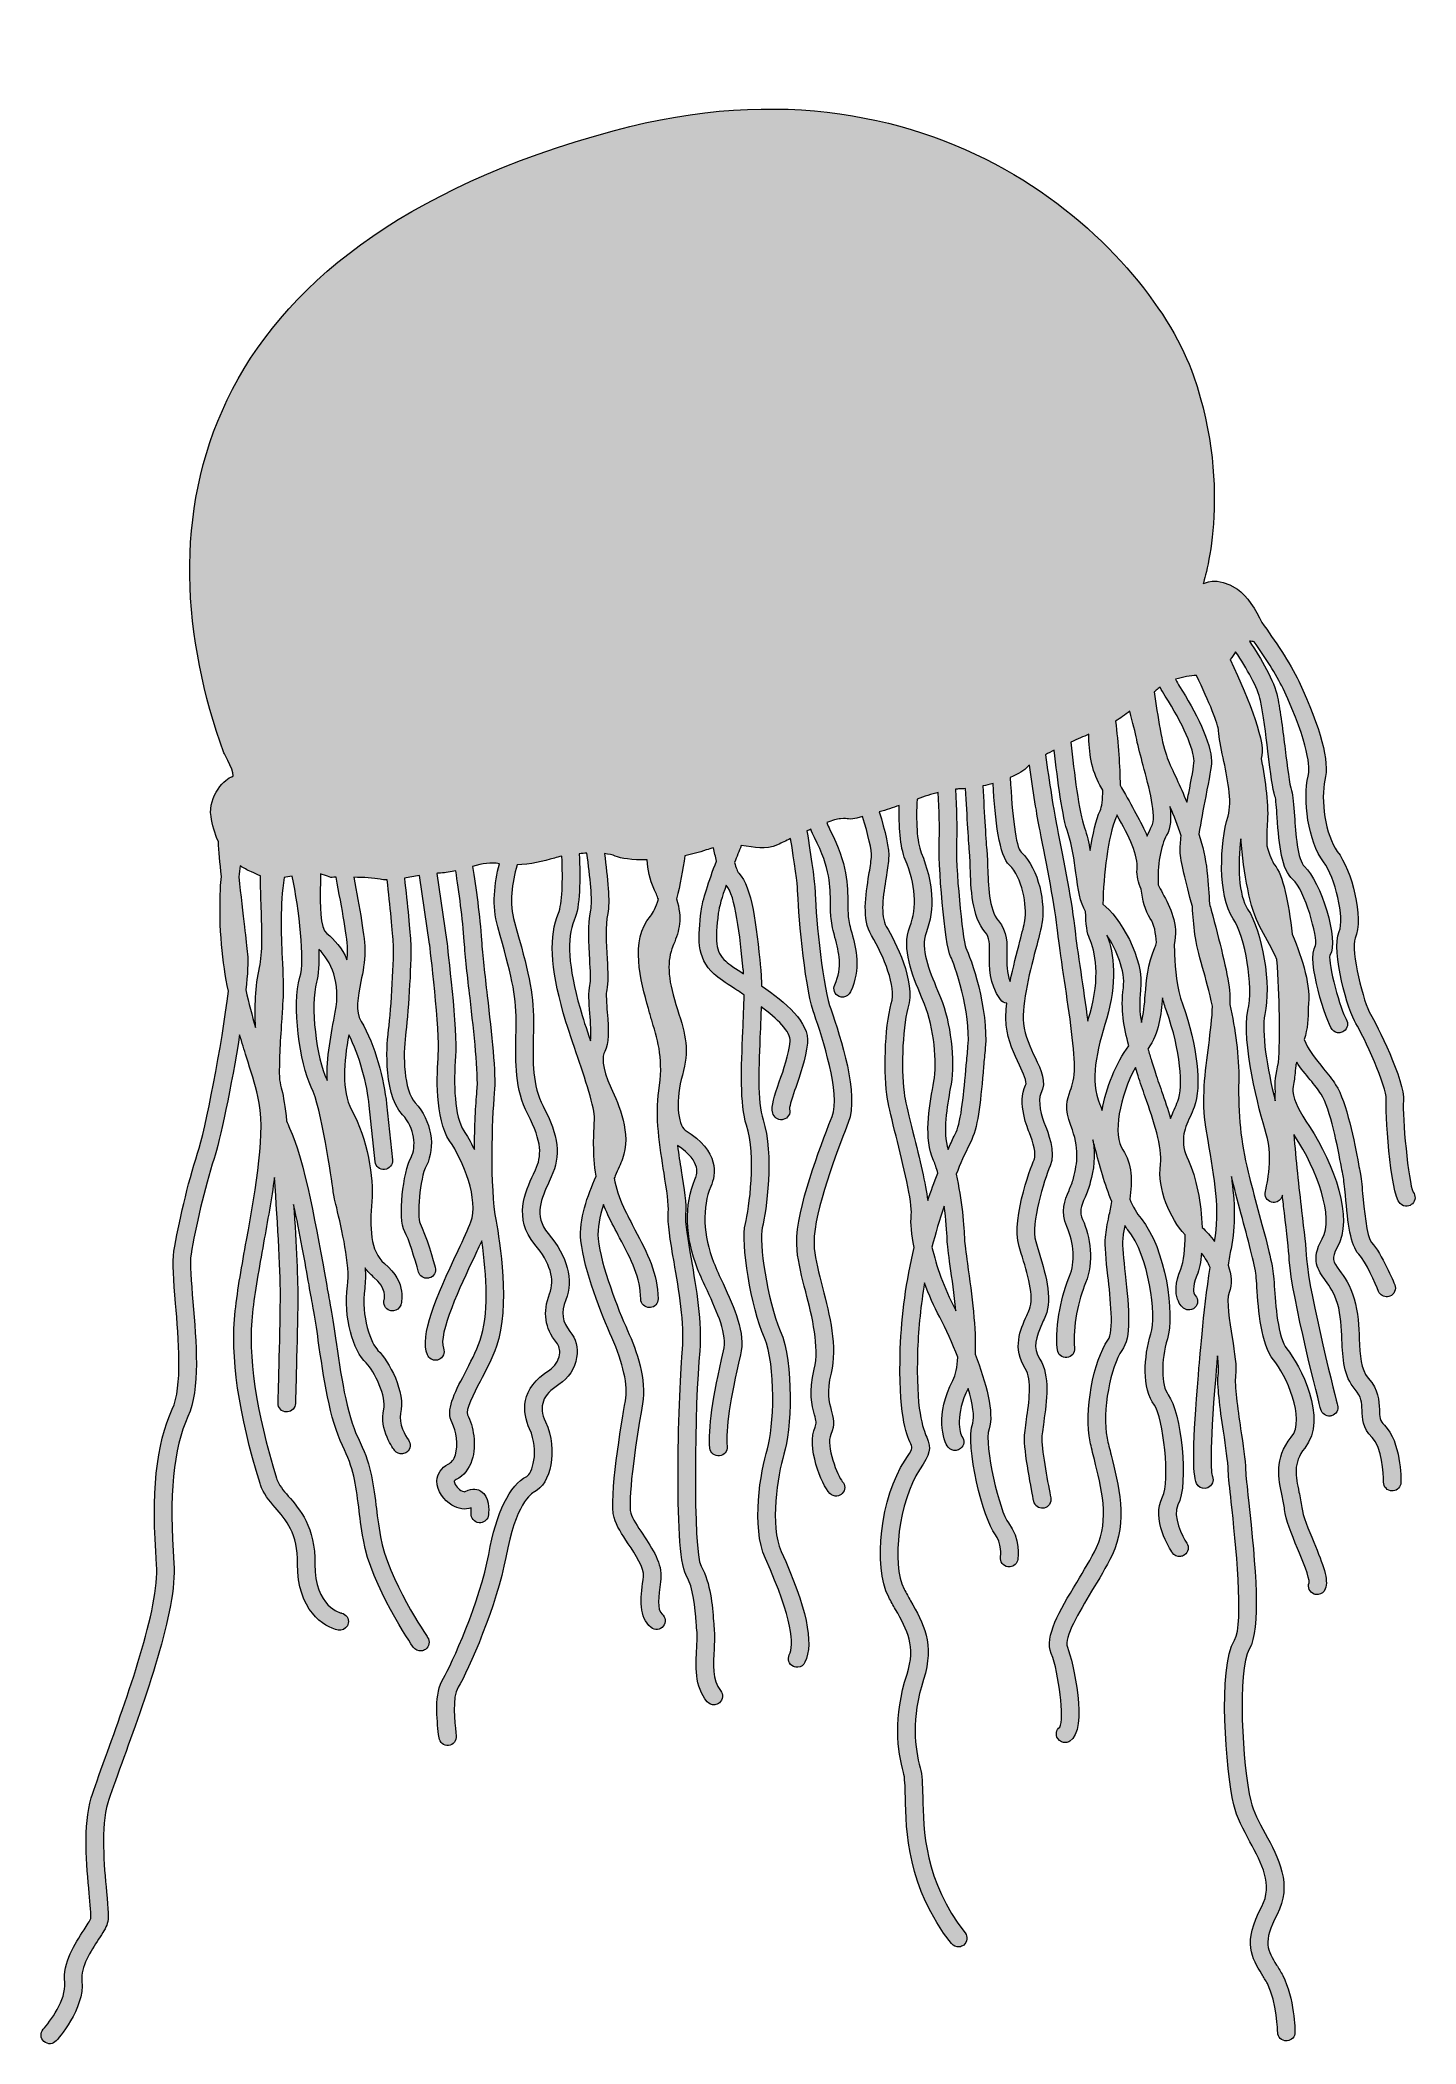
# Model space of a CAD drawing. Header units: inches. Extents: x 4 to 7.32, y -8.41 to -3.57.
import ezdxf

# ---------------------------------------------------------------- set-up
doc = ezdxf.new("R2010")
doc.units = ezdxf.units.IN
doc.header["$MEASUREMENT"] = 0
doc.layers.add('Layer 1', color=7, linetype='Continuous')

msp = doc.modelspace()

# ---------------------------------------------------------------- hatches: boundary and pattern name
at = {"layer": 'Layer 1', "true_color": 0xffffff}
h = msp.add_hatch(color=7, dxfattribs=at)
h.dxf.hatch_style = 2
edge = h.paths.add_edge_path()
edge.add_spline(control_points=[(7.3121, -6.3527), (7.3009, -6.3301), (7.2854, -6.1693), (7.2888, -6.1325), (7.2932, -6.0868), (7.2225, -5.9445), (7.2094, -5.924), (7.1935, -5.8989), (7.1602, -5.7703), (7.1726, -5.7405), (7.1931, -5.6914), (7.1648, -5.5774), (7.1294, -5.5313), (7.1006, -5.4937), (7.0887, -5.4041), (7.0995, -5.3598), (7.1108, -5.3139), (7.0901, -5.2358), (7.0364, -5.1211), (7.0156, -5.0767), (6.9774, -5.0207), (6.9476, -4.9796), (6.9328, -4.9487), (6.9119, -4.9147), (6.8884, -4.8989), (6.8376, -4.8647), (6.8057, -4.8864), (6.8057, -4.8864), (6.8057, -4.8864), (6.8801, -4.6659), (6.7827, -4.3843), (6.6831, -4.0964), (6.1917, -3.5747), (5.3867, -3.7928), (4.3515, -4.0733), (4.2473, -4.7436), (4.4453, -5.2937), (4.4453, -5.2937), (4.4778, -5.3504), (4.4647, -5.3517), (4.4514, -5.3531), (4.406, -5.3978), (4.4144, -5.447), (4.4179, -5.4673), (4.4226, -5.488), (4.4321, -5.5077), (4.4334, -5.5305), (4.436, -5.5586), (4.4393, -5.5921), (4.4385, -5.6015), (4.4377, -5.6112), (4.4373, -5.6213), (4.4329, -5.7191), (4.4419, -5.7988), (4.4562, -5.8681), (4.4417, -5.9951), (4.4002, -6.2049), (4.3822, -6.2591), (4.3581, -6.3321), (4.3361, -6.4306), (4.325, -6.4957), (4.3207, -6.5216), (4.3244, -6.5656), (4.3291, -6.6212), (4.3363, -6.7062), (4.3462, -6.8226), (4.3211, -6.8763), (4.2819, -6.9602), (4.2698, -7.0794), (4.2833, -7.2514), (4.2913, -7.3542), (4.2092, -7.5805), (4.1601, -7.7157), (4.1447, -7.7581), (4.1326, -7.7916), (4.1258, -7.8136), (4.1057, -7.8793), (4.1148, -7.9783), (4.1208, -8.0438), (4.1231, -8.0692), (4.1257, -8.098), (4.1244, -8.1044), (4.1229, -8.1094), (4.1152, -8.1212), (4.1084, -8.1316), (4.0865, -8.1651), (4.0567, -8.211), (4.0617, -8.2593), (4.0659, -8.2998), (4.0259, -8.3542), (4.0101, -8.3717), (4.0024, -8.3803), (4.0031, -8.3935), (4.0117, -8.4012), (4.0163, -8.4053), (4.0221, -8.407), (4.0278, -8.4065), (4.0328, -8.4059), (4.0375, -8.4037), (4.0412, -8.3997), (4.044, -8.3965), (4.1102, -8.3224), (4.1032, -8.255), (4.0998, -8.2215), (4.125, -8.1827), (4.1434, -8.1545), (4.1533, -8.1393), (4.1611, -8.1274), (4.1643, -8.1169), (4.1681, -8.1047), (4.1665, -8.0845), (4.1624, -8.04), (4.1567, -7.9777), (4.1481, -7.8836), (4.1658, -7.8258), (4.1722, -7.8049), (4.1848, -7.7702), (4.1994, -7.73), (4.2529, -7.5826), (4.3337, -7.36), (4.325, -7.2481), (4.3123, -7.0859), (4.3234, -6.9701), (4.3589, -6.894), (4.3888, -6.8302), (4.3788, -6.7124), (4.3708, -6.6177), (4.3667, -6.5692), (4.3628, -6.5233), (4.3663, -6.5027), (4.377, -6.4391), (4.3984, -6.3432), (4.4219, -6.2722), (4.4353, -6.232), (4.4639, -6.0956), (4.4834, -5.9739), (4.4889, -5.9921), (4.4944, -6.0098), (4.4998, -6.0271), (4.5103, -6.0603), (4.5202, -6.0917), (4.5276, -6.1224), (4.5476, -6.2048), (4.5234, -6.3388), (4.5, -6.4684), (4.4889, -6.5296), (4.4785, -6.5873), (4.4727, -6.6393), (4.4605, -6.7483), (4.4807, -6.8883), (4.5325, -7.0554), (4.5325, -7.0554), (4.5335, -7.0585), (4.5335, -7.0585), (4.5402, -7.08), (4.5543, -7.0962), (4.5692, -7.1134), (4.5948, -7.1429), (4.6238, -7.1763), (4.6231, -7.2495), (4.6219, -7.3604), (4.6866, -7.4023), (4.7209, -7.409), (4.723, -7.4094), (4.725, -7.4095), (4.7271, -7.4093), (4.736, -7.4083), (4.7436, -7.4017), (4.7454, -7.3925), (4.7476, -7.3811), (4.7402, -7.3702), (4.7289, -7.3679), (4.7282, -7.3678), (4.6638, -7.3541), (4.6649, -7.2499), (4.6659, -7.1608), (4.6282, -7.1175), (4.6007, -7.086), (4.5883, -7.0716), (4.5775, -7.0592), (4.5734, -7.0461), (4.5734, -7.0461), (4.5725, -7.043), (4.5725, -7.043), (4.5224, -6.8814), (4.5028, -6.7472), (4.5143, -6.6439), (4.5199, -6.5934), (4.5302, -6.5363), (4.5411, -6.4759), (4.5507, -6.4228), (4.5603, -6.3691), (4.5672, -6.3179), (4.5759, -6.4312), (4.5824, -6.5585), (4.5817, -6.6126), (4.5807, -6.7025), (4.576, -6.8599), (4.576, -6.8615), (4.5756, -6.8731), (4.5847, -6.8827), (4.5963, -6.8831), (4.5972, -6.8831), (4.5982, -6.883), (4.5991, -6.8829), (4.6093, -6.8819), (4.6175, -6.8734), (4.6178, -6.8628), (4.6178, -6.8612), (4.6225, -6.7034), (4.6236, -6.613), (4.6241, -6.5717), (4.62, -6.4786), (4.6136, -6.3826), (4.6284, -6.4514), (4.6415, -6.5252), (4.6507, -6.5767), (4.6548, -6.5998), (4.6582, -6.6193), (4.6609, -6.6331), (4.6648, -6.6538), (4.6688, -6.6816), (4.6731, -6.711), (4.6855, -6.7964), (4.7008, -6.9026), (4.7314, -6.9642), (4.7585, -7.0186), (4.7632, -7.056), (4.7704, -7.1127), (4.7732, -7.1353), (4.7765, -7.1608), (4.7816, -7.1913), (4.8002, -7.3013), (4.8979, -7.4443), (4.902, -7.4503), (4.9065, -7.4568), (4.914, -7.46), (4.9214, -7.4592), (4.9248, -7.4589), (4.9281, -7.4577), (4.9311, -7.4557), (4.9406, -7.4491), (4.943, -7.4361), (4.9365, -7.4266), (4.9355, -7.4252), (4.8399, -7.2852), (4.8228, -7.1843), (4.8179, -7.1547), (4.8146, -7.1296), (4.8119, -7.1075), (4.8044, -7.0487), (4.7991, -7.0063), (4.7689, -6.9456), (4.7412, -6.89), (4.7264, -6.7875), (4.7145, -6.7051), (4.71, -6.6738), (4.7061, -6.6468), (4.7019, -6.6252), (4.6993, -6.6115), (4.6959, -6.5923), (4.6918, -6.5694), (4.6718, -6.4565), (4.6382, -6.2676), (4.604, -6.1988), (4.6012, -6.193), (4.5989, -6.1868), (4.5966, -6.1807), (4.5928, -6.1477), (4.5889, -6.1216), (4.5852, -6.107), (4.5832, -6.0996), (4.5813, -6.0912), (4.5794, -6.0822), (4.578, -6.0403), (4.581, -5.9936), (4.5844, -5.9414), (4.5855, -5.9255), (4.5865, -5.9092), (4.5875, -5.8925), (4.5893, -5.8611), (4.5877, -5.8256), (4.586, -5.7881), (4.5834, -5.7285), (4.5805, -5.6616), (4.5908, -5.5946), (4.5959, -5.5933), (4.6022, -5.592), (4.6099, -5.5907), (4.6272, -5.6711), (4.6406, -5.7951), (4.6289, -5.8348), (4.6092, -5.9015), (4.6278, -6.0428), (4.656, -6.0997), (4.6804, -6.1487), (4.7058, -6.3226), (4.7086, -6.3496), (4.7093, -6.3569), (4.7121, -6.3687), (4.7173, -6.3908), (4.7289, -6.4395), (4.7504, -6.5302), (4.7435, -6.5791), (4.7326, -6.6547), (4.7578, -6.7362), (4.7881, -6.7649), (4.8091, -6.7849), (4.8381, -6.8474), (4.8308, -6.8763), (4.8186, -6.9251), (4.8554, -6.9739), (4.857, -6.9759), (4.8616, -6.9819), (4.8688, -6.9847), (4.8758, -6.984), (4.8795, -6.9836), (4.8832, -6.9822), (4.8863, -6.9798), (4.8955, -6.9727), (4.8972, -6.9596), (4.8902, -6.9504), (4.8834, -6.9416), (4.8653, -6.9108), (4.8714, -6.8865), (4.884, -6.8363), (4.8432, -6.7597), (4.8169, -6.7346), (4.8009, -6.7195), (4.7751, -6.653), (4.7848, -6.585), (4.7869, -6.5704), (4.787, -6.5534), (4.7857, -6.5353), (4.7915, -6.5434), (4.7982, -6.5509), (4.8063, -6.5576), (4.8389, -6.5841), (4.8328, -6.6095), (4.8321, -6.6119), (4.8285, -6.6228), (4.8344, -6.6347), (4.8453, -6.6384), (4.8483, -6.6394), (4.8512, -6.6396), (4.8541, -6.6393), (4.862, -6.6385), (4.8691, -6.6332), (4.8718, -6.6252), (4.8725, -6.623), (4.8891, -6.571), (4.8327, -6.5251), (4.7972, -6.4963), (4.7969, -6.4361), (4.8019, -6.3753), (4.8067, -6.3183), (4.7915, -6.2242), (4.7534, -6.1546), (4.7281, -6.1085), (4.735, -6.0385), (4.7463, -5.9734), (4.7723, -6.0222), (4.7908, -6.0944), (4.7959, -6.1443), (4.7959, -6.1443), (4.8099, -6.2796), (4.8099, -6.2796), (4.8111, -6.2911), (4.8214, -6.2994), (4.8329, -6.2982), (4.8444, -6.297), (4.8527, -6.2868), (4.8515, -6.2753), (4.8515, -6.2753), (4.8375, -6.14), (4.8375, -6.14), (4.8317, -6.0837), (4.8101, -5.9975), (4.7765, -5.9413), (4.7616, -5.9163), (4.7682, -5.8831), (4.7758, -5.8447), (4.7805, -5.8214), (4.7853, -5.7974), (4.7855, -5.7729), (4.7857, -5.7413), (4.7723, -5.6649), (4.7583, -5.5937), (4.782, -5.5941), (4.8073, -5.5954), (4.8218, -5.5986), (4.8269, -5.5997), (4.8328, -5.6), (4.8391, -5.6), (4.8459, -5.6612), (4.8529, -5.7293), (4.8539, -5.7551), (4.8558, -5.807), (4.8469, -5.9274), (4.8416, -5.9703), (4.8408, -5.9759), (4.8247, -6.1108), (4.876, -6.1662), (4.9059, -6.1985), (4.9099, -6.2441), (4.8965, -6.2694), (4.8781, -6.3044), (4.8633, -6.4155), (4.8816, -6.4486), (4.8903, -6.464), (4.9062, -6.515), (4.9148, -6.5456), (4.9176, -6.5555), (4.9271, -6.5617), (4.9371, -6.5607), (4.9383, -6.5606), (4.9395, -6.5603), (4.9406, -6.56), (4.9517, -6.5569), (4.9582, -6.5453), (4.9551, -6.5342), (4.9527, -6.526), (4.9319, -6.4529), (4.9182, -6.4283), (4.9106, -6.413), (4.917, -6.3203), (4.9335, -6.2889), (4.9569, -6.2446), (4.9454, -6.1796), (4.9067, -6.1378), (4.8785, -6.1074), (4.8773, -6.0221), (4.8831, -5.9754), (4.8887, -5.9302), (4.8977, -5.8084), (4.8957, -5.7536), (4.8947, -5.7265), (4.8875, -5.6576), (4.8807, -5.5958), (4.8922, -5.5939), (4.9044, -5.5918), (4.9169, -5.5897), (4.9169, -5.5897), (4.9414, -5.7548), (4.9414, -5.7548), (4.9416, -5.7569), (4.9668, -5.9679), (4.9623, -6.0217), (4.9586, -6.0666), (4.9538, -6.1766), (4.9894, -6.2289), (5.0219, -6.2768), (5.0608, -6.3722), (5.0409, -6.4249), (5.0348, -6.4412), (5.0232, -6.4657), (5.0099, -6.494), (4.9562, -6.6077), (4.9167, -6.6984), (4.936, -6.7454), (4.9396, -6.7542), (4.9485, -6.7592), (4.9575, -6.7583), (4.9594, -6.7581), (4.9614, -6.7576), (4.9633, -6.7568), (4.974, -6.7524), (4.9791, -6.7402), (4.9747, -6.7296), (4.9608, -6.6958), (5.0173, -6.5761), (5.0476, -6.5118), (5.0548, -6.4968), (5.0613, -6.4828), (5.067, -6.4703), (5.0795, -6.5544), (5.0839, -6.6522), (5.0632, -6.7103), (5.0535, -6.7377), (5.0394, -6.7646), (5.0259, -6.7905), (5.0001, -6.8399), (4.9797, -6.8789), (4.9956, -6.9093), (5.0054, -6.9278), (5.0111, -6.9627), (5.0035, -6.9867), (5, -6.9976), (4.9944, -7.0049), (4.9864, -7.009), (4.9694, -7.0176), (4.9597, -7.0319), (4.959, -7.0492), (4.9581, -7.0742), (4.9766, -7.0967), (4.9952, -7.108), (5.0106, -7.1172), (5.0268, -7.1196), (5.0416, -7.1144), (5.0419, -7.1184), (5.042, -7.1232), (5.0416, -7.1273), (5.0405, -7.1389), (5.049, -7.1491), (5.0605, -7.1501), (5.0619, -7.1503), (5.0633, -7.1502), (5.0646, -7.1501), (5.0743, -7.1491), (5.0823, -7.1414), (5.0833, -7.1313), (5.0845, -7.1184), (5.0852, -7.0869), (5.0652, -7.074), (5.0589, -7.0699), (5.0456, -7.0647), (5.0273, -7.0752), (5.0264, -7.0758), (5.0223, -7.0754), (5.0168, -7.0722), (5.0072, -7.0663), (5.0006, -7.0562), (5.0008, -7.0507), (5.0008, -7.05), (5.0009, -7.0485), (5.0054, -7.0462), (5.0234, -7.0371), (5.0365, -7.0209), (5.0433, -6.9993), (5.055, -6.9629), (5.0468, -6.9167), (5.0327, -6.8899), (5.0269, -6.8789), (5.0477, -6.839), (5.0629, -6.8099), (5.0765, -6.7839), (5.0919, -6.7545), (5.1026, -6.7243), (5.1363, -6.6294), (5.1103, -6.4696), (5.1014, -6.4229), (5.0859, -6.3403), (5.0911, -6.1783), (5.0972, -6.1139), (5.1017, -6.0663), (5.0908, -5.9712), (5.0802, -5.8793), (5.0744, -5.829), (5.069, -5.7815), (5.0665, -5.7457), (5.0626, -5.6877), (5.0529, -5.6177), (5.0451, -5.5675), (5.0683, -5.5613), (5.0898, -5.5566), (5.1096, -5.561), (5.1096, -5.561), (5.1097, -5.561), (5.1097, -5.561), (5.0973, -5.6081), (5.0911, -5.6623), (5.1055, -5.7131), (5.1383, -5.8278), (5.1497, -5.8739), (5.1499, -5.941), (5.15, -5.9533), (5.1497, -5.9658), (5.1494, -5.9784), (5.1482, -6.0381), (5.1468, -6.1058), (5.178, -6.1652), (5.2134, -6.2327), (5.2114, -6.2665), (5.1967, -6.299), (5.1967, -6.299), (5.1917, -6.3099), (5.1917, -6.3099), (5.1721, -6.352), (5.1424, -6.4156), (5.195, -6.4791), (5.2321, -6.524), (5.2437, -6.5629), (5.2305, -6.598), (5.2135, -6.6429), (5.2191, -6.6813), (5.2474, -6.7155), (5.2538, -6.7232), (5.2563, -6.7337), (5.2545, -6.745), (5.2522, -6.7596), (5.2432, -6.7735), (5.2308, -6.7813), (5.1584, -6.8274), (5.1645, -6.8843), (5.1824, -6.9239), (5.2073, -6.9789), (5.1876, -7.0323), (5.1753, -7.0384), (5.1346, -7.0587), (5.1021, -7.1254), (5.0838, -7.2264), (5.0638, -7.3369), (4.9933, -7.4949), (4.9747, -7.5249), (4.9517, -7.5616), (4.9591, -7.6259), (4.9631, -7.6605), (4.9631, -7.6605), (4.9641, -7.6685), (4.9641, -7.6685), (4.9653, -7.68), (4.9755, -7.6884), (4.987, -7.6872), (4.9985, -7.686), (5.0068, -7.6757), (5.0056, -7.6642), (5.0056, -7.6642), (5.0047, -7.6557), (5.0047, -7.6557), (5.002, -7.6327), (4.995, -7.5713), (5.0101, -7.5471), (5.0344, -7.5082), (5.1048, -7.3453), (5.125, -7.2338), (5.1485, -7.1045), (5.1865, -7.0796), (5.194, -7.0759), (5.2321, -7.0569), (5.2525, -6.9772), (5.2206, -6.9067), (5.2035, -6.869), (5.2133, -6.842), (5.2532, -6.8166), (5.2757, -6.8023), (5.2916, -6.778), (5.2958, -6.7516), (5.2995, -6.7282), (5.2938, -6.7059), (5.2796, -6.6888), (5.261, -6.6663), (5.258, -6.6435), (5.2696, -6.6128), (5.2884, -6.5631), (5.274, -6.5092), (5.2271, -6.4525), (5.1915, -6.4093), (5.2109, -6.3678), (5.2296, -6.3276), (5.2296, -6.3276), (5.2347, -6.3163), (5.2347, -6.3163), (5.258, -6.2649), (5.2525, -6.2171), (5.215, -6.1458), (5.1888, -6.0959), (5.1901, -6.0366), (5.1912, -5.9793), (5.1915, -5.9663), (5.1918, -5.9535), (5.1917, -5.9409), (5.1915, -5.8685), (5.1796, -5.8204), (5.1458, -5.7016), (5.133, -5.6568), (5.1398, -5.607), (5.1521, -5.564), (5.1833, -5.5627), (5.2164, -5.5553), (5.2423, -5.5473), (5.2475, -5.5456), (5.2536, -5.5441), (5.2602, -5.5428), (5.2627, -5.6014), (5.2615, -5.6578), (5.2517, -5.6805), (5.2289, -5.733), (5.2328, -5.8117), (5.2636, -5.9209), (5.2713, -5.948), (5.2826, -5.9815), (5.2947, -6.017), (5.3151, -6.0771), (5.3405, -6.152), (5.339, -6.1759), (5.339, -6.1759), (5.3387, -6.1804), (5.3387, -6.1804), (5.3369, -6.2099), (5.3339, -6.2599), (5.3428, -6.3146), (5.3221, -6.3621), (5.3007, -6.4178), (5.3061, -6.47), (5.3134, -6.5411), (5.3563, -6.6503), (5.3804, -6.7037), (5.4082, -6.7651), (5.4199, -6.8193), (5.4134, -6.856), (5.4037, -6.9105), (5.3732, -7.0917), (5.3859, -7.1379), (5.3913, -7.1574), (5.4053, -7.1785), (5.4202, -7.2009), (5.4377, -7.2272), (5.4594, -7.2599), (5.457, -7.28), (5.457, -7.28), (5.456, -7.2877), (5.456, -7.2877), (5.4501, -7.3341), (5.4446, -7.3779), (5.4753, -7.4028), (5.4797, -7.4064), (5.4853, -7.4079), (5.4906, -7.4074), (5.4959, -7.4068), (5.501, -7.4042), (5.5047, -7.3998), (5.5119, -7.3908), (5.5106, -7.3776), (5.5017, -7.3704), (5.489, -7.3601), (5.4931, -7.3275), (5.4975, -7.2929), (5.4975, -7.2929), (5.4984, -7.2852), (5.4984, -7.2852), (5.5029, -7.2497), (5.4786, -7.2131), (5.455, -7.1777), (5.4426, -7.1591), (5.4298, -7.1398), (5.4263, -7.1268), (5.4189, -7.1001), (5.4349, -6.974), (5.4546, -6.8633), (5.4648, -6.8057), (5.4406, -6.7353), (5.4185, -6.6865), (5.3954, -6.6354), (5.3545, -6.5315), (5.3477, -6.4657), (5.345, -6.4399), (5.3513, -6.4111), (5.3609, -6.3829), (5.3639, -6.3911), (5.3671, -6.3993), (5.3709, -6.4074), (5.3805, -6.4273), (5.3901, -6.4456), (5.3992, -6.463), (5.4276, -6.517), (5.45, -6.5596), (5.4504, -6.6108), (5.4505, -6.6223), (5.4599, -6.6316), (5.4715, -6.6315), (5.4722, -6.6315), (5.4728, -6.6314), (5.4735, -6.6314), (5.4841, -6.6303), (5.4923, -6.6213), (5.4922, -6.6104), (5.4917, -6.5492), (5.466, -6.5002), (5.4363, -6.4435), (5.4274, -6.4266), (5.418, -6.4087), (5.4086, -6.3892), (5.3977, -6.3665), (5.3909, -6.3428), (5.3863, -6.3195), (5.3872, -6.3175), (5.3881, -6.3154), (5.389, -6.3134), (5.3955, -6.2986), (5.4016, -6.2849), (5.4062, -6.2729), (5.429, -6.2123), (5.3965, -6.1405), (5.3791, -6.102), (5.355, -6.0489), (5.3574, -6.0247), (5.3636, -6.0138), (5.3744, -5.9948), (5.3729, -5.964), (5.3695, -5.9191), (5.3679, -5.8989), (5.366, -5.8739), (5.3683, -5.8648), (5.3724, -5.849), (5.371, -5.823), (5.3692, -5.7902), (5.3671, -5.7529), (5.3648, -5.7107), (5.3708, -5.6813), (5.3763, -5.6538), (5.3707, -5.5947), (5.3627, -5.5366), (5.3734, -5.5377), (5.3826, -5.5396), (5.3889, -5.5426), (5.4015, -5.5485), (5.4299, -5.5522), (5.4654, -5.5516), (5.4673, -5.5753), (5.4723, -5.5992), (5.4822, -5.6211), (5.4865, -5.6307), (5.4898, -5.639), (5.4927, -5.6468), (5.487, -5.6651), (5.4806, -5.6796), (5.4736, -5.6875), (5.4232, -5.7451), (5.4505, -5.8442), (5.4686, -5.9099), (5.4686, -5.9099), (5.4696, -5.9135), (5.4696, -5.9135), (5.4722, -5.9231), (5.475, -5.9325), (5.4778, -5.9417), (5.4927, -5.9919), (5.5056, -6.0352), (5.4937, -6.1088), (5.4843, -6.1675), (5.4965, -6.2451), (5.5064, -6.3075), (5.5126, -6.3465), (5.5185, -6.3833), (5.5167, -6.402), (5.5143, -6.4268), (5.5214, -6.4683), (5.5305, -6.5209), (5.542, -6.5882), (5.5564, -6.6719), (5.5508, -6.7314), (5.5425, -6.8188), (5.5284, -7.2201), (5.5592, -7.2754), (5.578, -7.3092), (5.5813, -7.3545), (5.584, -7.391), (5.5846, -7.3997), (5.5852, -7.4078), (5.586, -7.415), (5.587, -7.4243), (5.5861, -7.4378), (5.5852, -7.4522), (5.5827, -7.4939), (5.5795, -7.5459), (5.6105, -7.5821), (5.6151, -7.5875), (5.6219, -7.59), (5.6285, -7.5893), (5.6327, -7.5889), (5.6366, -7.5873), (5.64, -7.5844), (5.6487, -7.5769), (5.6498, -7.5637), (5.6423, -7.5549), (5.6222, -7.5315), (5.6249, -7.489), (5.627, -7.4548), (5.6279, -7.4387), (5.6289, -7.4234), (5.6276, -7.4107), (5.6269, -7.4039), (5.6263, -7.3962), (5.6257, -7.3879), (5.6229, -7.3495), (5.6191, -7.2969), (5.5958, -7.2551), (5.5753, -7.2183), (5.5806, -6.8593), (5.5924, -6.7353), (5.5985, -6.6704), (5.5836, -6.5836), (5.5717, -6.5138), (5.5639, -6.4683), (5.5565, -6.4252), (5.5583, -6.406), (5.5606, -6.382), (5.5546, -6.3445), (5.5478, -6.301), (5.5447, -6.2821), (5.5415, -6.2615), (5.5388, -6.2408), (5.5994, -6.2802), (5.5856, -6.312), (5.5809, -6.3225), (5.555, -6.3811), (5.5574, -6.4636), (5.5872, -6.5378), (5.5942, -6.5554), (5.6027, -6.5735), (5.6108, -6.5911), (5.6347, -6.6429), (5.6595, -6.6965), (5.6501, -6.7358), (5.6232, -6.8477), (5.6124, -6.9244), (5.6171, -6.9704), (5.6183, -6.9819), (5.6286, -6.9902), (5.64, -6.989), (5.6515, -6.9878), (5.6599, -6.9776), (5.6587, -6.9661), (5.6545, -6.9255), (5.6653, -6.8513), (5.6907, -6.7456), (5.7036, -6.6922), (5.6757, -6.6318), (5.6487, -6.5735), (5.6404, -6.5557), (5.6326, -6.5388), (5.626, -6.5222), (5.6007, -6.4591), (5.598, -6.3874), (5.6192, -6.3394), (5.6318, -6.3108), (5.6407, -6.255), (5.5577, -6.2032), (5.5381, -6.191), (5.5347, -6.1265), (5.5506, -6.0706), (5.5676, -6.011), (5.5596, -5.975), (5.5387, -5.9124), (5.5169, -5.8468), (5.5127, -5.8004), (5.5254, -5.7665), (5.5254, -5.7665), (5.5296, -5.7559), (5.5296, -5.7559), (5.5432, -5.721), (5.5514, -5.6942), (5.5363, -5.6454), (5.5453, -5.6131), (5.5519, -5.5759), (5.5566, -5.5416), (5.5739, -5.5381), (5.5912, -5.5336), (5.6081, -5.5278), (5.6143, -5.5257), (5.6202, -5.524), (5.6259, -5.5226), (5.6281, -5.5338), (5.6303, -5.5446), (5.6328, -5.5547), (5.6144, -5.6031), (5.5988, -5.6498), (5.5958, -5.6752), (5.5889, -5.7354), (5.5828, -5.7873), (5.627, -5.8273), (5.6371, -5.8365), (5.6547, -5.8479), (5.6768, -5.8624), (5.6836, -5.8669), (5.6913, -5.8719), (5.6994, -5.8773), (5.699, -5.9042), (5.6978, -5.9341), (5.6965, -5.9651), (5.6927, -6.0519), (5.6889, -6.1417), (5.7052, -6.1914), (5.7295, -6.2654), (5.7115, -6.3931), (5.7025, -6.4288), (5.6906, -6.4763), (5.7162, -6.6306), (5.7482, -6.7039), (5.7772, -6.7706), (5.771, -6.9228), (5.7556, -6.9723), (5.7391, -7.0254), (5.7161, -7.1599), (5.7508, -7.2365), (5.8183, -7.3858), (5.8193, -7.4452), (5.8083, -7.4688), (5.8033, -7.4793), (5.8079, -7.4917), (5.8183, -7.4966), (5.8219, -7.4983), (5.8257, -7.4989), (5.8293, -7.4985), (5.8364, -7.4978), (5.8429, -7.4935), (5.8461, -7.4866), (5.8682, -7.4394), (5.85, -7.3544), (5.7889, -7.2193), (5.7611, -7.1578), (5.7795, -7.0362), (5.7955, -6.9847), (5.8128, -6.9295), (5.8208, -6.7658), (5.7866, -6.6872), (5.755, -6.6148), (5.7349, -6.4718), (5.7431, -6.439), (5.7532, -6.3987), (5.7724, -6.262), (5.745, -6.1784), (5.731, -6.1359), (5.7348, -6.0461), (5.7383, -5.9669), (5.7392, -5.946), (5.74, -5.9256), (5.7406, -5.9061), (5.7785, -5.9344), (5.8129, -5.9662), (5.8105, -5.9896), (5.8071, -6.022), (5.795, -6.0565), (5.7843, -6.087), (5.7721, -6.1218), (5.7641, -6.1448), (5.7685, -6.1624), (5.7711, -6.1726), (5.7808, -6.1793), (5.791, -6.1783), (5.792, -6.1782), (5.7929, -6.178), (5.7939, -6.1778), (5.8051, -6.1749), (5.812, -6.1638), (5.8092, -6.1526), (5.8081, -6.1454), (5.8172, -6.1197), (5.8238, -6.1009), (5.8346, -6.0698), (5.8482, -6.0312), (5.8521, -5.994), (5.8573, -5.9436), (5.799, -5.895), (5.7412, -5.8551), (5.741, -5.8394), (5.7404, -5.8248), (5.7391, -5.8121), (5.7283, -5.7078), (5.719, -5.6178), (5.6866, -5.584), (5.6834, -5.5802), (5.6799, -5.5709), (5.6764, -5.5578), (5.6816, -5.5443), (5.687, -5.5307), (5.6925, -5.5172), (5.7261, -5.5203), (5.7501, -5.5295), (5.7802, -5.5153), (5.7899, -5.5107), (5.8006, -5.5056), (5.8116, -5.5004), (5.8207, -5.5583), (5.8283, -5.611), (5.8285, -5.6258), (5.829, -5.6627), (5.8444, -5.8511), (5.8659, -5.9157), (5.8659, -5.9157), (5.8688, -5.9243), (5.8688, -5.9243), (5.8878, -5.9812), (5.9325, -6.1145), (5.9115, -6.1703), (5.9115, -6.1703), (5.9039, -6.1902), (5.9039, -6.1902), (5.8741, -6.2679), (5.8187, -6.4126), (5.827, -6.4932), (5.8302, -6.5235), (5.8388, -6.5573), (5.8479, -6.593), (5.8637, -6.6553), (5.8817, -6.7259), (5.8684, -6.7796), (5.8544, -6.8359), (5.8629, -6.8669), (5.8691, -6.8896), (5.8733, -6.905), (5.8746, -6.9108), (5.8706, -6.9194), (5.8491, -6.9653), (5.8857, -7.0588), (5.9063, -7.0797), (5.9109, -7.0844), (5.9173, -7.0865), (5.9233, -7.0859), (5.9279, -7.0854), (5.9323, -7.0834), (5.9358, -7.08), (5.9441, -7.0719), (5.9442, -7.0587), (5.9361, -7.0504), (5.9251, -7.0393), (5.8958, -6.964), (5.9084, -6.9371), (5.9192, -6.9142), (5.9142, -6.8961), (5.9095, -6.8786), (5.9039, -6.8583), (5.8977, -6.8354), (5.909, -6.7897), (5.9248, -6.7257), (5.9054, -6.6498), (5.8884, -6.5827), (5.8797, -6.5485), (5.8714, -6.5161), (5.8686, -6.4889), (5.8613, -6.4182), (5.9164, -6.2743), (5.9429, -6.2051), (5.9429, -6.2051), (5.9506, -6.1851), (5.9506, -6.1851), (5.9769, -6.1154), (5.9324, -5.9825), (5.9085, -5.911), (5.9085, -5.911), (5.9056, -5.9025), (5.9056, -5.9025), (5.8866, -5.8456), (5.8709, -5.667), (5.8704, -5.6253), (5.8701, -5.6066), (5.861, -5.5444), (5.851, -5.482), (5.854, -5.4806), (5.857, -5.4792), (5.8599, -5.4779), (5.8627, -5.4845), (5.8657, -5.4911), (5.8692, -5.498), (5.9073, -5.5726), (5.9075, -5.6168), (5.9076, -5.6559), (5.9076, -5.6686), (5.9077, -5.6806), (5.909, -5.693), (5.9106, -5.7083), (5.9146, -5.7237), (5.9185, -5.7386), (5.9282, -5.7753), (5.9372, -5.8099), (5.9178, -5.8532), (5.9131, -5.8637), (5.9178, -5.8761), (5.9283, -5.8808), (5.9318, -5.8824), (5.9355, -5.8829), (5.939, -5.8826), (5.9462, -5.8818), (5.9528, -5.8774), (5.956, -5.8703), (5.9815, -5.8135), (5.969, -5.7661), (5.959, -5.728), (5.9553, -5.714), (5.9518, -5.7008), (5.9505, -5.6887), (5.9495, -5.6784), (5.9495, -5.6674), (5.9494, -5.6558), (5.9493, -5.6142), (5.9491, -5.5624), (5.9064, -5.4789), (5.9034, -5.4731), (5.9009, -5.4674), (5.8985, -5.4618), (5.9119, -5.4568), (5.9234, -5.4532), (5.9314, -5.4524), (5.9551, -5.4499), (5.9422, -5.4584), (5.9849, -5.4475), (5.9983, -5.4905), (6.0079, -5.5287), (6.0063, -5.5456), (6.0051, -5.5581), (6.0028, -5.5723), (6.0004, -5.5875), (5.9923, -5.6378), (5.9832, -5.6949), (6.0062, -5.7338), (6.0372, -5.7859), (6.066, -5.8565), (6.0543, -5.8978), (6.0376, -5.9563), (6.0357, -6.0719), (6.0451, -6.1286), (6.0483, -6.1479), (6.0564, -6.1805), (6.0658, -6.2181), (6.0826, -6.2858), (6.1056, -6.3785), (6.1025, -6.4078), (6.1002, -6.4281), (6.1029, -6.4554), (6.1094, -6.4861), (6.0902, -6.5665), (6.0788, -6.6483), (6.076, -6.7309), (6.0707, -6.889), (6.0905, -6.9353), (6.1011, -6.9601), (6.1059, -6.9714), (6.1059, -6.9714), (6.0873, -6.9995), (6.0287, -7.0884), (6.009, -7.255), (6.0481, -7.3295), (6.0535, -7.3398), (6.059, -7.3496), (6.0643, -7.3591), (6.0932, -7.4103), (6.1141, -7.4473), (6.0921, -7.5154), (6.0588, -7.619), (6.0691, -7.7016), (6.0836, -7.7526), (6.0871, -7.7646), (6.0875, -7.7863), (6.0881, -7.8114), (6.0897, -7.8928), (6.0924, -8.0289), (6.1993, -8.1651), (6.2039, -8.171), (6.211, -8.1738), (6.2179, -8.1731), (6.2217, -8.1727), (6.2254, -8.1712), (6.2287, -8.1687), (6.2377, -8.1616), (6.2393, -8.1484), (6.2322, -8.1393), (6.134, -8.0141), (6.1315, -7.8916), (6.1299, -7.8105), (6.1293, -7.7814), (6.1288, -7.7584), (6.1239, -7.7412), (6.1109, -7.6957), (6.1018, -7.6218), (6.1319, -7.5282), (6.1595, -7.4427), (6.131, -7.3921), (6.1008, -7.3385), (6.0956, -7.3294), (6.0903, -7.32), (6.0851, -7.3101), (6.0535, -7.2499), (6.0733, -7.0968), (6.1222, -7.0226), (6.1477, -6.9839), (6.152, -6.9729), (6.1396, -6.9437), (6.1309, -6.9234), (6.1128, -6.8812), (6.1178, -6.7323), (6.1196, -6.6784), (6.1255, -6.625), (6.1346, -6.572), (6.1449, -6.6001), (6.1572, -6.6283), (6.1711, -6.6546), (6.1864, -6.6839), (6.2015, -6.7176), (6.2145, -6.7511), (6.2132, -6.7746), (6.2098, -6.7943), (6.2029, -6.8069), (6.1592, -6.8876), (6.1792, -6.9534), (6.1914, -6.9682), (6.1962, -6.9739), (6.2034, -6.9766), (6.2103, -6.9759), (6.2142, -6.9755), (6.218, -6.974), (6.2212, -6.9713), (6.2301, -6.964), (6.2316, -6.9512), (6.2242, -6.9423), (6.2203, -6.9359), (6.2067, -6.8878), (6.2397, -6.8268), (6.2398, -6.8266), (6.2399, -6.8264), (6.2399, -6.8262), (6.2506, -6.864), (6.2555, -6.8953), (6.2504, -6.9101), (6.2318, -6.9645), (6.2765, -7.1438), (6.3042, -7.1773), (6.3218, -7.1986), (6.3176, -7.2325), (6.3175, -7.2327), (6.3159, -7.2441), (6.3238, -7.2547), (6.3353, -7.2564), (6.337, -7.2566), (6.3387, -7.2566), (6.3404, -7.2565), (6.3497, -7.2555), (6.3575, -7.2483), (6.3589, -7.2386), (6.3592, -7.2365), (6.366, -7.1864), (6.3364, -7.1506), (6.3163, -7.1263), (6.2765, -6.9632), (6.29, -6.9236), (6.3027, -6.8864), (6.2824, -6.8118), (6.2565, -6.744), (6.2586, -6.6829), (6.2488, -6.6038), (6.2378, -6.5253), (6.2341, -6.499), (6.2308, -6.4763), (6.2307, -6.4673), (6.2302, -6.4404), (6.2243, -6.3683), (6.2104, -6.3099), (6.2206, -6.2852), (6.2313, -6.2607), (6.2432, -6.2364), (6.2432, -6.2364), (6.2483, -6.2257), (6.2483, -6.2257), (6.2642, -6.1918), (6.27, -6.1261), (6.2767, -6.0501), (6.278, -6.0354), (6.2793, -6.0205), (6.2807, -6.0055), (6.2895, -5.913), (6.2454, -5.7855), (6.2336, -5.7638), (6.2267, -5.7427), (6.2077, -5.5653), (6.2115, -5.504), (6.2132, -5.4763), (6.2114, -5.428), (6.2088, -5.3814), (6.212, -5.3812), (6.2152, -5.3807), (6.2183, -5.3807), (6.223, -5.3806), (6.2281, -5.3804), (6.2334, -5.3799), (6.237, -5.447), (6.241, -5.5157), (6.243, -5.5358), (6.244, -5.545), (6.2443, -5.5569), (6.2447, -5.5703), (6.2461, -5.6201), (6.2481, -5.6883), (6.2805, -5.7261), (6.2916, -5.739), (6.2917, -5.7543), (6.2911, -5.7803), (6.2903, -5.8106), (6.2893, -5.8483), (6.3172, -5.8886), (6.3209, -5.894), (6.3266, -5.8969), (6.3326, -5.8974), (6.3306, -5.9166), (6.3299, -5.9347), (6.3315, -5.9506), (6.3354, -5.9887), (6.3507, -6.0207), (6.363, -6.0465), (6.3725, -6.0664), (6.3823, -6.087), (6.378, -6.0953), (6.3564, -6.1363), (6.3841, -6.2029), (6.3873, -6.2103), (6.3967, -6.2323), (6.4037, -6.2627), (6.3991, -6.273), (6.3985, -6.2743), (6.3415, -6.413), (6.3624, -6.4838), (6.3624, -6.4838), (6.3676, -6.5011), (6.3676, -6.5011), (6.3819, -6.5479), (6.3996, -6.6062), (6.3873, -6.6355), (6.3852, -6.6405), (6.383, -6.6455), (6.3808, -6.6506), (6.3651, -6.6855), (6.3457, -6.729), (6.3773, -6.7786), (6.3939, -6.8048), (6.3861, -6.8603), (6.3802, -6.9009), (6.3775, -6.9202), (6.3751, -6.9369), (6.3753, -6.9496), (6.3758, -6.9897), (6.3968, -7.094), (6.3977, -7.0984), (6.3999, -7.1091), (6.4097, -7.1162), (6.4203, -7.1151), (6.421, -7.115), (6.4217, -7.1149), (6.4224, -7.1148), (6.4337, -7.1125), (6.441, -7.1015), (6.4387, -7.0901), (6.4328, -7.0611), (6.4175, -6.9791), (6.4171, -6.9492), (6.417, -6.9396), (6.4193, -6.9237), (6.4217, -6.9068), (6.4287, -6.8571), (6.4375, -6.7953), (6.4126, -6.7561), (6.394, -6.727), (6.4024, -6.7046), (6.4189, -6.6676), (6.4213, -6.6623), (6.4236, -6.6569), (6.4259, -6.6516), (6.444, -6.6085), (6.4247, -6.5449), (6.4076, -6.4889), (6.4076, -6.4889), (6.4025, -6.4719), (6.4025, -6.4719), (6.3897, -6.4285), (6.4223, -6.3241), (6.4374, -6.2899), (6.4517, -6.2575), (6.4302, -6.2042), (6.4258, -6.1938), (6.416, -6.1711), (6.4062, -6.1315), (6.415, -6.1148), (6.4291, -6.0879), (6.4154, -6.059), (6.4007, -6.0285), (6.3893, -6.0044), (6.3763, -5.9772), (6.3731, -5.9463), (6.3681, -5.8974), (6.3901, -5.8137), (6.4047, -5.7583), (6.4108, -5.7354), (6.4156, -5.7173), (6.4175, -5.7055), (6.4252, -5.6591), (6.4118, -5.5735), (6.3671, -5.5335), (6.3544, -5.52), (6.3454, -5.4439), (6.3409, -5.3527), (6.3599, -5.3446), (6.3755, -5.3356), (6.3835, -5.3268), (6.3845, -5.3257), (6.3858, -5.3246), (6.3871, -5.3234), (6.3958, -5.3824), (6.4058, -5.4472), (6.4127, -5.4817), (6.4282, -5.5586), (6.4494, -5.6678), (6.4556, -5.7275), (6.4579, -5.7495), (6.4632, -5.7858), (6.4695, -5.8279), (6.4812, -5.9063), (6.4957, -6.0039), (6.4961, -6.0507), (6.4963, -6.0789), (6.4909, -6.0941), (6.4856, -6.1087), (6.4779, -6.1304), (6.4706, -6.1509), (6.4869, -6.1924), (6.5085, -6.2475), (6.5026, -6.2823), (6.4934, -6.3191), (6.4908, -6.3296), (6.4867, -6.3393), (6.4827, -6.3488), (6.4725, -6.3728), (6.461, -6.4), (6.4774, -6.4362), (6.4947, -6.4745), (6.4975, -6.5235), (6.4842, -6.5554), (6.4664, -6.5979), (6.4479, -6.67), (6.4545, -6.7332), (6.4557, -6.7447), (6.4659, -6.753), (6.4774, -6.7518), (6.4889, -6.7506), (6.4972, -6.7404), (6.4961, -6.7289), (6.4907, -6.6771), (6.5056, -6.6125), (6.5227, -6.5715), (6.5432, -6.5225), (6.5339, -6.4596), (6.5154, -6.4189), (6.507, -6.4002), (6.5114, -6.3883), (6.5212, -6.3651), (6.5256, -6.3547), (6.5306, -6.3429), (6.534, -6.3292), (6.5417, -6.2986), (6.5475, -6.2673), (6.5402, -6.2271), (6.5418, -6.2332), (6.5434, -6.2393), (6.5451, -6.2455), (6.5565, -6.2886), (6.5688, -6.3351), (6.5857, -6.3758), (6.5837, -6.3879), (6.5812, -6.3999), (6.5789, -6.4111), (6.5752, -6.4293), (6.5718, -6.4465), (6.5704, -6.4613), (6.5684, -6.4824), (6.5721, -6.5158), (6.5764, -6.5545), (6.5824, -6.6083), (6.5915, -6.6897), (6.5766, -6.7099), (6.5411, -6.7581), (6.5189, -6.884), (6.5335, -6.9548), (6.5362, -6.9677), (6.5398, -6.982), (6.5437, -6.9974), (6.5603, -7.0629), (6.581, -7.1443), (6.5489, -7.2098), (6.5357, -7.2368), (6.5182, -7.2659), (6.5012, -7.294), (6.4593, -7.3636), (6.4231, -7.4238), (6.4399, -7.4657), (6.4588, -7.5128), (6.4715, -7.624), (6.4605, -7.6431), (6.4519, -7.6496), (6.4496, -7.6617), (6.4555, -7.6709), (6.4599, -7.6778), (6.4677, -7.6813), (6.4753, -7.6805), (6.4784, -7.6801), (6.4815, -7.6791), (6.4843, -7.6773), (6.5298, -7.6485), (6.4928, -7.4852), (6.4787, -7.4501), (6.4696, -7.4275), (6.507, -7.3654), (6.5371, -7.3155), (6.5545, -7.2867), (6.5724, -7.2569), (6.5865, -7.2282), (6.6253, -7.1489), (6.6015, -7.0554), (6.5842, -6.9871), (6.5805, -6.9724), (6.577, -6.9587), (6.5745, -6.9464), (6.5612, -6.8819), (6.5838, -6.7707), (6.6103, -6.7347), (6.6331, -6.7037), (6.6279, -6.6385), (6.618, -6.5498), (6.6141, -6.515), (6.6104, -6.482), (6.612, -6.4652), (6.6129, -6.4562), (6.6148, -6.4453), (6.6171, -6.4336), (6.6194, -6.4369), (6.6217, -6.4404), (6.6242, -6.4435), (6.6764, -6.5067), (6.6936, -6.6506), (6.6799, -6.6946), (6.6628, -6.7493), (6.6583, -6.8266), (6.6885, -6.867), (6.7095, -6.895), (6.7273, -7.0518), (6.7083, -7.0877), (6.6799, -7.1415), (6.7263, -7.2142), (6.7316, -7.2223), (6.7361, -7.229), (6.7437, -7.2323), (6.7512, -7.2315), (6.7545, -7.2312), (6.7577, -7.2301), (6.7606, -7.2282), (6.7702, -7.2218), (6.7729, -7.2088), (6.7665, -7.1992), (6.7564, -7.184), (6.7309, -7.1345), (6.7453, -7.1072), (6.7723, -7.056), (6.7525, -6.8825), (6.7219, -6.8419), (6.7047, -6.8189), (6.7038, -6.7584), (6.7198, -6.707), (6.738, -6.6486), (6.7159, -6.4888), (6.6564, -6.4168), (6.6461, -6.4043), (6.637, -6.3879), (6.6289, -6.3698), (6.6349, -6.3276), (6.6353, -6.2839), (6.6121, -6.2511), (6.5875, -6.2163), (6.6046, -6.1204), (6.6429, -6.0521), (6.6429, -6.0521), (6.6493, -6.0725), (6.6493, -6.0725), (6.6542, -6.0884), (6.6602, -6.1056), (6.6665, -6.1235), (6.6861, -6.1801), (6.7084, -6.2442), (6.703, -6.2858), (6.6952, -6.3464), (6.7259, -6.4164), (6.7625, -6.4558), (6.7629, -6.4895), (6.7597, -6.5197), (6.7521, -6.5384), (6.7241, -6.607), (6.7562, -6.6311), (6.76, -6.6337), (6.7642, -6.6365), (6.7691, -6.6376), (6.7738, -6.6371), (6.7798, -6.6365), (6.7855, -6.6333), (6.789, -6.6279), (6.7951, -6.6189), (6.7932, -6.6068), (6.7849, -6.6001), (6.7824, -6.5968), (6.7791, -6.5829), (6.7908, -6.5541), (6.7965, -6.5401), (6.8003, -6.5212), (6.8023, -6.4998), (6.8106, -6.5112), (6.8176, -6.5229), (6.8228, -6.5343), (6.8067, -6.6383), (6.7959, -6.7766), (6.7958, -6.7782), (6.7958, -6.7782), (6.7945, -6.7941), (6.7945, -6.7941), (6.7811, -6.957), (6.7798, -7.0327), (6.7902, -7.0555), (6.7939, -7.0638), (6.8024, -7.0682), (6.8109, -7.0673), (6.813, -7.0671), (6.8151, -7.0666), (6.8172, -7.0657), (6.8277, -7.0613), (6.8325, -7.0489), (6.8283, -7.0383), (6.8246, -7.0291), (6.8207, -6.9854), (6.8362, -6.7975), (6.8362, -6.7975), (6.8375, -6.7814), (6.8375, -6.7814), (6.8375, -6.7809), (6.8385, -6.7681), (6.8403, -6.7478), (6.8427, -6.7653), (6.8441, -6.7806), (6.8427, -6.7895), (6.8387, -6.8177), (6.8466, -6.8721), (6.855, -6.9297), (6.8605, -6.9671), (6.8656, -7.0024), (6.8666, -7.0257), (6.8672, -7.04), (6.8701, -7.0666), (6.8737, -7.1002), (6.884, -7.1953), (6.9054, -7.3932), (6.8814, -7.4332), (6.8408, -7.5008), (6.8608, -7.7483), (6.8798, -7.8304), (6.8869, -7.8607), (6.903, -7.8905), (6.9186, -7.9193), (6.9476, -7.9729), (6.9751, -8.0236), (6.9472, -8.0753), (6.9001, -8.1626), (6.9242, -8.2014), (6.9474, -8.2389), (6.9519, -8.2461), (6.9565, -8.2535), (6.9608, -8.2617), (6.9843, -8.3064), (6.9855, -8.3784), (6.9856, -8.3791), (6.9857, -8.3907), (6.9952, -8.3999), (7.0067, -8.3997), (7.0074, -8.3997), (7.008, -8.3997), (7.0086, -8.3996), (7.0193, -8.3985), (7.0275, -8.3895), (7.0273, -8.3786), (7.0273, -8.3752), (7.026, -8.2959), (6.9979, -8.2423), (6.993, -8.2332), (6.9879, -8.2249), (6.983, -8.2169), (6.9614, -8.1821), (6.9484, -8.1612), (6.984, -8.0952), (7.0226, -8.0235), (6.9869, -7.9576), (6.9554, -7.8994), (6.9404, -7.8718), (6.9263, -7.8458), (6.9206, -7.821), (6.9012, -7.7371), (6.8869, -7.5053), (6.9172, -7.4547), (6.946, -7.4067), (6.9328, -7.2575), (6.9153, -7.0957), (6.9118, -7.0628), (6.9089, -7.0368), (6.9084, -7.0238), (6.9073, -6.9984), (6.902, -6.9621), (6.8964, -6.9237), (6.8892, -6.874), (6.881, -6.8176), (6.8842, -6.7954), (6.8872, -6.7741), (6.8819, -6.7414), (6.8758, -6.7035), (6.8696, -6.6653), (6.8612, -6.6129), (6.8685, -6.5953), (6.8769, -6.5753), (6.8744, -6.5521), (6.866, -6.5291), (6.8683, -6.5149), (6.8707, -6.5015), (6.8732, -6.4896), (6.885, -6.4336), (6.882, -6.3754), (6.874, -6.315), (6.8803, -6.3412), (6.889, -6.3733), (6.8977, -6.4058), (6.9133, -6.4634), (6.9308, -6.5286), (6.9334, -6.554), (6.9342, -6.5614), (6.9348, -6.5711), (6.9356, -6.5822), (6.9394, -6.6374), (6.945, -6.7207), (6.9755, -6.7575), (7.0048, -6.793), (7.0547, -6.8991), (7.0184, -6.9438), (6.9765, -6.9954), (6.9874, -7.0452), (6.9962, -7.0852), (6.9988, -7.0968), (7.0012, -7.1077), (7.0022, -7.118), (7.0048, -7.1427), (7.0188, -7.1767), (7.0337, -7.2127), (7.0449, -7.2394), (7.0635, -7.2843), (7.0613, -7.2952), (7.0572, -7.306), (7.0627, -7.318), (7.0735, -7.3221), (7.0766, -7.3233), (7.0798, -7.3237), (7.083, -7.3234), (7.0906, -7.3226), (7.0975, -7.3176), (7.1004, -7.3099), (7.109, -7.2872), (7.0954, -7.2521), (7.0724, -7.1967), (7.0599, -7.1665), (7.0457, -7.1324), (7.0438, -7.1137), (7.0425, -7.101), (7.0397, -7.0884), (7.037, -7.0762), (7.0288, -7.0386), (7.0216, -7.0062), (7.0509, -6.9702), (7.1087, -6.899), (7.0385, -6.768), (7.0077, -6.7309), (6.9858, -6.7044), (6.9803, -6.6231), (6.9774, -6.5794), (6.9765, -6.5677), (6.9758, -6.5575), (6.975, -6.5497), (6.972, -6.5209), (6.9556, -6.4597), (6.9381, -6.395), (6.9294, -6.3625), (6.9208, -6.3304), (6.9144, -6.3044), (6.8965, -6.2308), (6.89, -6.1671), (6.8917, -6.0845), (6.893, -6.0252), (6.8834, -5.96), (6.8705, -5.9006), (6.8707, -5.8889), (6.8705, -5.8775), (6.8694, -5.8669), (6.8648, -5.822), (6.8448, -5.7463), (6.8254, -5.6732), (6.8241, -5.668), (6.8227, -5.6628), (6.8214, -5.6576), (6.8214, -5.6576), (6.8214, -5.6576), (6.8214, -5.6575), (6.8199, -5.6355), (6.8183, -5.6106), (6.815, -5.5783), (6.8119, -5.5482), (6.8048, -5.5182), (6.7959, -5.4894), (6.7998, -5.4619), (6.8064, -5.4281), (6.8121, -5.3987), (6.8207, -5.3552), (6.8259, -5.3277), (6.826, -5.3132), (6.8264, -5.2721), (6.7866, -5.1902), (6.7492, -5.1338), (6.7451, -5.1279), (6.7421, -5.122), (6.7397, -5.1163), (6.7574, -5.1103), (6.775, -5.1075), (6.7901, -5.107), (6.8201, -5.1706), (6.843, -5.2255), (6.8432, -5.2408), (6.8436, -5.257), (6.8485, -5.2795), (6.854, -5.3056), (6.8641, -5.3522), (6.8765, -5.4103), (6.866, -5.4459), (6.8467, -5.511), (6.84, -5.6368), (6.8785, -5.6937), (6.9083, -5.7379), (6.9272, -5.8559), (6.914, -5.9153), (6.8976, -5.9892), (6.9403, -6.1547), (6.958, -6.2123), (6.9769, -6.2733), (6.9561, -6.3506), (6.9559, -6.3514), (6.9529, -6.3625), (6.9594, -6.374), (6.9706, -6.377), (6.9731, -6.3778), (6.9757, -6.378), (6.9782, -6.3777), (6.9866, -6.3769), (6.9939, -6.371), (6.9963, -6.3625), (6.9963, -6.3622), (6.9966, -6.3612), (6.9969, -6.36), (6.9986, -6.3747), (7.0002, -6.3892), (7.0019, -6.4032), (7.0073, -6.4506), (7.0121, -6.4915), (7.0137, -6.5169), (7.0192, -6.6049), (7.0868, -6.8663), (7.0897, -6.8774), (7.0923, -6.8875), (7.102, -6.8939), (7.1121, -6.8929), (7.1131, -6.8928), (7.1141, -6.8926), (7.1152, -6.8923), (7.1264, -6.8894), (7.1331, -6.878), (7.1302, -6.8669), (7.1295, -6.8642), (7.0607, -6.5983), (7.0554, -6.5142), (7.0537, -6.4878), (7.0489, -6.4464), (7.0434, -6.3984), (7.0368, -6.3414), (7.029, -6.2733), (7.0246, -6.2137), (7.0255, -6.2151), (7.0262, -6.2163), (7.0271, -6.2177), (7.0808, -6.2991), (7.122, -6.4138), (7.0928, -6.4658), (7.0645, -6.5163), (7.0829, -6.5416), (7.1008, -6.5661), (7.111, -6.5802), (7.1225, -6.5961), (7.1299, -6.6215), (7.1382, -6.65), (7.1394, -6.6799), (7.1406, -6.7089), (7.1425, -6.7541), (7.1442, -6.7969), (7.1724, -6.8288), (7.1879, -6.8463), (7.1884, -6.8606), (7.189, -6.8786), (7.1896, -6.8979), (7.1904, -6.922), (7.2133, -6.9448), (7.2367, -6.9681), (7.2411, -7.0318), (7.2409, -7.0523), (7.2407, -7.0639), (7.2499, -7.0734), (7.2614, -7.0735), (7.2623, -7.0735), (7.2631, -7.0735), (7.2639, -7.0734), (7.2743, -7.0723), (7.2825, -7.0637), (7.2826, -7.053), (7.2828, -7.0431), (7.2831, -6.9552), (7.2428, -6.9151), (7.2321, -6.9046), (7.2313, -6.8953), (7.2308, -6.8772), (7.23, -6.8561), (7.2292, -6.8299), (7.2038, -6.8012), (7.1854, -6.7803), (7.184, -6.7464), (7.1824, -6.7071), (7.1812, -6.6772), (7.1798, -6.6432), (7.1701, -6.6099), (7.1606, -6.5773), (7.1455, -6.5567), (7.1346, -6.5416), (7.1184, -6.5193), (7.1141, -6.5134), (7.1293, -6.4863), (7.1688, -6.416), (7.1222, -6.2858), (7.0621, -6.1947), (7.0383, -6.1586), (7.0254, -6.135), (7.022, -6.1099), (7.0225, -6.1017), (7.0233, -6.0943), (7.0245, -6.0883), (7.0263, -6.079), (7.0278, -6.0652), (7.029, -6.048), (7.0297, -6.0453), (7.0306, -6.0424), (7.0315, -6.0396), (7.0416, -6.0546), (7.0531, -6.0687), (7.0638, -6.0819), (7.074, -6.0943), (7.0836, -6.1061), (7.0901, -6.1163), (7.1129, -6.1522), (7.1308, -6.2474), (7.1394, -6.2931), (7.141, -6.3016), (7.1424, -6.3086), (7.1434, -6.3137), (7.1453, -6.3228), (7.147, -6.341), (7.1488, -6.3603), (7.1551, -6.43), (7.1612, -6.481), (7.181, -6.5025), (7.1983, -6.5211), (7.2215, -6.5736), (7.229, -6.5923), (7.2325, -6.6012), (7.2415, -6.6063), (7.2505, -6.6053), (7.2524, -6.6051), (7.2543, -6.6047), (7.2561, -6.6039), (7.2669, -6.5996), (7.2721, -6.5874), (7.2678, -6.5768), (7.2648, -6.5691), (7.2373, -6.5017), (7.2117, -6.4741), (7.2, -6.4614), (7.1935, -6.3905), (7.1903, -6.3564), (7.1884, -6.3351), (7.1868, -6.3167), (7.1844, -6.3053), (7.1834, -6.3003), (7.1821, -6.2935), (7.1805, -6.2854), (7.1707, -6.2334), (7.1525, -6.1366), (7.1254, -6.0939), (7.1176, -6.0816), (7.1072, -6.0689), (7.0962, -6.0554), (7.0779, -6.033), (7.0581, -6.0087), (7.0496, -5.985), (7.0574, -5.9587), (7.0602, -5.933), (7.0591, -5.9081), (7.0662, -5.8561), (7.0466, -5.7927), (7.0204, -5.7308), (7.012, -5.6537), (6.9984, -5.5883), (6.9782, -5.5638), (6.9721, -5.5564), (6.9659, -5.54), (6.9595, -5.5178), (6.9589, -5.5004), (6.9592, -5.483), (6.9606, -5.4656), (6.9643, -5.4231), (6.9563, -5.3621), (6.9458, -5.3073), (6.9592, -5.2731), (6.9186, -5.1701), (6.871, -5.0688), (6.8768, -5.0623), (6.8814, -5.0557), (6.8842, -5.0497), (6.9107, -5.0896), (6.9379, -5.1366), (6.9444, -5.1676), (6.951, -5.2), (6.9569, -5.2478), (6.9621, -5.2899), (6.9689, -5.3458), (6.9734, -5.3808), (6.9791, -5.3977), (6.9816, -5.4053), (6.983, -5.4274), (6.9845, -5.4487), (6.9892, -5.5188), (6.9949, -5.5743), (7.0223, -5.5989), (7.0513, -5.6251), (7.083, -5.739), (7.0768, -5.7585), (7.0534, -5.7932), (7.1039, -5.9435), (7.1168, -5.9608), (7.1213, -5.9667), (7.1282, -5.9695), (7.1351, -5.9688), (7.1386, -5.9684), (7.1421, -5.9671), (7.1453, -5.9649), (7.1545, -5.9585), (7.1566, -5.9454), (7.1505, -5.936), (7.1381, -5.9171), (7.106, -5.8004), (7.1114, -5.7818), (7.135, -5.7468), (7.0884, -5.6024), (7.0503, -5.5679), (7.0334, -5.5526), (7.0289, -5.4858), (7.0262, -5.446), (7.0244, -5.4187), (7.0229, -5.3972), (7.0187, -5.3845), (7.0141, -5.3707), (7.0088, -5.3271), (7.0036, -5.2848), (6.9983, -5.2419), (6.9923, -5.1932), (6.9853, -5.1592), (6.9773, -5.1199), (6.9456, -5.0663), (6.9175, -5.0243), (6.9213, -5.0246), (6.9252, -5.0251), (6.9291, -5.0258), (6.9546, -5.062), (6.9825, -5.1047), (6.9985, -5.1388), (7.0625, -5.2756), (7.0638, -5.3297), (7.0589, -5.3498), (7.0456, -5.4042), (7.0592, -5.5086), (7.0962, -5.5567), (7.125, -5.5941), (7.1472, -5.6929), (7.134, -5.7244), (7.1133, -5.7739), (7.1561, -5.9182), (7.1742, -5.9465), (7.1928, -5.9757), (7.2497, -6.1018), (7.2472, -6.1286), (7.2451, -6.1506), (7.2551, -6.3544), (7.281, -6.3806), (7.2856, -6.3853), (7.2919, -6.3873), (7.298, -6.3867), (7.3026, -6.3863), (7.307, -6.3843), (7.3105, -6.3808), (7.3183, -6.3732), (7.3188, -6.361), (7.3121, -6.3527)], knot_values=[0, 0, 0, 0, 1, 1, 1, 2, 2, 2, 3, 3, 3, 4, 4, 4, 5, 5, 5, 6, 6, 6, 7, 7, 7, 8, 8, 8, 9, 9, 9, 10, 10, 10, 11, 11, 11, 12, 12, 12, 13, 13, 13, 14, 14, 14, 15, 15, 15, 16, 16, 16, 17, 17, 17, 18, 18, 18, 19, 19, 19, 20, 20, 20, 21, 21, 21, 22, 22, 22, 23, 23, 23, 24, 24, 24, 25, 25, 25, 26, 26, 26, 27, 27, 27, 28, 28, 28, 29, 29, 29, 30, 30, 30, 31, 31, 31, 32, 32, 32, 33, 33, 33, 34, 34, 34, 35, 35, 35, 36, 36, 36, 37, 37, 37, 38, 38, 38, 39, 39, 39, 40, 40, 40, 41, 41, 41, 42, 42, 42, 43, 43, 43, 44, 44, 44, 45, 45, 45, 46, 46, 46, 47, 47, 47, 48, 48, 48, 49, 49, 49, 50, 50, 50, 51, 51, 51, 52, 52, 52, 53, 53, 53, 54, 54, 54, 55, 55, 55, 56, 56, 56, 57, 57, 57, 58, 58, 58, 59, 59, 59, 60, 60, 60, 61, 61, 61, 62, 62, 62, 63, 63, 63, 64, 64, 64, 65, 65, 65, 66, 66, 66, 67, 67, 67, 68, 68, 68, 69, 69, 69, 70, 70, 70, 71, 71, 71, 72, 72, 72, 73, 73, 73, 74, 74, 74, 75, 75, 75, 76, 76, 76, 77, 77, 77, 78, 78, 78, 79, 79, 79, 80, 80, 80, 81, 81, 81, 82, 82, 82, 83, 83, 83, 84, 84, 84, 85, 85, 85, 86, 86, 86, 87, 87, 87, 88, 88, 88, 89, 89, 89, 90, 90, 90, 91, 91, 91, 92, 92, 92, 93, 93, 93, 94, 94, 94, 95, 95, 95, 96, 96, 96, 97, 97, 97, 98, 98, 98, 99, 99, 99, 100, 100, 100, 101, 101, 101, 102, 102, 102, 103, 103, 103, 104, 104, 104, 105, 105, 105, 106, 106, 106, 107, 107, 107, 108, 108, 108, 109, 109, 109, 110, 110, 110, 111, 111, 111, 112, 112, 112, 113, 113, 113, 114, 114, 114, 115, 115, 115, 116, 116, 116, 117, 117, 117, 118, 118, 118, 119, 119, 119, 120, 120, 120, 121, 121, 121, 122, 122, 122, 123, 123, 123, 124, 124, 124, 125, 125, 125, 126, 126, 126, 127, 127, 127, 128, 128, 128, 129, 129, 129, 130, 130, 130, 131, 131, 131, 132, 132, 132, 133, 133, 133, 134, 134, 134, 135, 135, 135, 136, 136, 136, 137, 137, 137, 138, 138, 138, 139, 139, 139, 140, 140, 140, 141, 141, 141, 142, 142, 142, 143, 143, 143, 144, 144, 144, 145, 145, 145, 146, 146, 146, 147, 147, 147, 148, 148, 148, 149, 149, 149, 150, 150, 150, 151, 151, 151, 152, 152, 152, 153, 153, 153, 154, 154, 154, 155, 155, 155, 156, 156, 156, 157, 157, 157, 158, 158, 158, 159, 159, 159, 160, 160, 160, 161, 161, 161, 162, 162, 162, 163, 163, 163, 164, 164, 164, 165, 165, 165, 166, 166, 166, 167, 167, 167, 168, 168, 168, 169, 169, 169, 170, 170, 170, 171, 171, 171, 172, 172, 172, 173, 173, 173, 174, 174, 174, 175, 175, 175, 176, 176, 176, 177, 177, 177, 178, 178, 178, 179, 179, 179, 180, 180, 180, 181, 181, 181, 182, 182, 182, 183, 183, 183, 184, 184, 184, 185, 185, 185, 186, 186, 186, 187, 187, 187, 188, 188, 188, 189, 189, 189, 190, 190, 190, 191, 191, 191, 192, 192, 192, 193, 193, 193, 194, 194, 194, 195, 195, 195, 196, 196, 196, 197, 197, 197, 198, 198, 198, 199, 199, 199, 200, 200, 200, 201, 201, 201, 202, 202, 202, 203, 203, 203, 204, 204, 204, 205, 205, 205, 206, 206, 206, 207, 207, 207, 208, 208, 208, 209, 209, 209, 210, 210, 210, 211, 211, 211, 212, 212, 212, 213, 213, 213, 214, 214, 214, 215, 215, 215, 216, 216, 216, 217, 217, 217, 218, 218, 218, 219, 219, 219, 220, 220, 220, 221, 221, 221, 222, 222, 222, 223, 223, 223, 224, 224, 224, 225, 225, 225, 226, 226, 226, 227, 227, 227, 228, 228, 228, 229, 229, 229, 230, 230, 230, 231, 231, 231, 232, 232, 232, 233, 233, 233, 234, 234, 234, 235, 235, 235, 236, 236, 236, 237, 237, 237, 238, 238, 238, 239, 239, 239, 240, 240, 240, 241, 241, 241, 242, 242, 242, 243, 243, 243, 244, 244, 244, 245, 245, 245, 246, 246, 246, 247, 247, 247, 248, 248, 248, 249, 249, 249, 250, 250, 250, 251, 251, 251, 252, 252, 252, 253, 253, 253, 254, 254, 254, 255, 255, 255, 256, 256, 256, 257, 257, 257, 258, 258, 258, 259, 259, 259, 260, 260, 260, 261, 261, 261, 262, 262, 262, 263, 263, 263, 264, 264, 264, 265, 265, 265, 266, 266, 266, 267, 267, 267, 268, 268, 268, 269, 269, 269, 270, 270, 270, 271, 271, 271, 272, 272, 272, 273, 273, 273, 274, 274, 274, 275, 275, 275, 276, 276, 276, 277, 277, 277, 278, 278, 278, 279, 279, 279, 280, 280, 280, 281, 281, 281, 282, 282, 282, 283, 283, 283, 284, 284, 284, 285, 285, 285, 286, 286, 286, 287, 287, 287, 288, 288, 288, 289, 289, 289, 290, 290, 290, 291, 291, 291, 292, 292, 292, 293, 293, 293, 294, 294, 294, 295, 295, 295, 296, 296, 296, 297, 297, 297, 298, 298, 298, 299, 299, 299, 300, 300, 300, 301, 301, 301, 302, 302, 302, 303, 303, 303, 304, 304, 304, 305, 305, 305, 306, 306, 306, 307, 307, 307, 308, 308, 308, 309, 309, 309, 310, 310, 310, 311, 311, 311, 312, 312, 312, 313, 313, 313, 314, 314, 314, 315, 315, 315, 316, 316, 316, 317, 317, 317, 318, 318, 318, 319, 319, 319, 320, 320, 320, 321, 321, 321, 322, 322, 322, 323, 323, 323, 324, 324, 324, 325, 325, 325, 326, 326, 326, 327, 327, 327, 328, 328, 328, 329, 329, 329, 330, 330, 330, 331, 331, 331, 332, 332, 332, 333, 333, 333, 334, 334, 334, 335, 335, 335, 336, 336, 336, 337, 337, 337, 338, 338, 338, 339, 339, 339, 340, 340, 340, 341, 341, 341, 342, 342, 342, 343, 343, 343, 344, 344, 344, 345, 345, 345, 346, 346, 346, 347, 347, 347, 348, 348, 348, 349, 349, 349, 350, 350, 350, 351, 351, 351, 352, 352, 352, 353, 353, 353, 354, 354, 354, 355, 355, 355, 356, 356, 356, 357, 357, 357, 358, 358, 358, 359, 359, 359, 360, 360, 360, 361, 361, 361, 362, 362, 362, 363, 363, 363, 364, 364, 364, 365, 365, 365, 366, 366, 366, 367, 367, 367, 368, 368, 368, 369, 369, 369, 370, 370, 370, 371, 371, 371, 372, 372, 372, 373, 373, 373, 374, 374, 374, 375, 375, 375, 376, 376, 376, 377, 377, 377, 378, 378, 378, 379, 379, 379, 380, 380, 380, 381, 381, 381, 382, 382, 382, 383, 383, 383, 384, 384, 384, 385, 385, 385, 386, 386, 386, 387, 387, 387, 388, 388, 388, 389, 389, 389, 390, 390, 390, 391, 391, 391, 392, 392, 392, 393, 393, 393, 394, 394, 394, 395, 395, 395, 396, 396, 396, 397, 397, 397, 398, 398, 398, 399, 399, 399, 400, 400, 400, 401, 401, 401, 402, 402, 402, 403, 403, 403, 404, 404, 404, 405, 405, 405, 406, 406, 406, 407, 407, 407, 408, 408, 408, 409, 409, 409, 410, 410, 410, 411, 411, 411, 412, 412, 412, 413, 413, 413, 414, 414, 414, 415, 415, 415, 416, 416, 416, 417, 417, 417, 418, 418, 418, 419, 419, 419, 420, 420, 420, 421, 421, 421, 422, 422, 422, 423, 423, 423, 424, 424, 424, 425, 425, 425, 426, 426, 426, 427, 427, 427, 428, 428, 428, 429, 429, 429, 430, 430, 430, 431, 431, 431, 432, 432, 432, 433, 433, 433, 434, 434, 434, 435, 435, 435, 436, 436, 436, 437, 437, 437, 438, 438, 438, 439, 439, 439, 440, 440, 440, 441, 441, 441, 442, 442, 442, 443, 443, 443, 444, 444, 444, 445, 445, 445, 446, 446, 446, 447, 447, 447, 448, 448, 448, 449, 449, 449, 450, 450, 450, 451, 451, 451, 452, 452, 452, 453, 453, 453, 454, 454, 454, 455, 455, 455, 456, 456, 456, 457, 457, 457, 458, 458, 458, 459, 459, 459, 460, 460, 460, 461, 461, 461, 462, 462, 462, 463, 463, 463, 464, 464, 464, 465, 465, 465, 466, 466, 466, 467, 467, 467, 468, 468, 468, 469, 469, 469, 470, 470, 470, 471, 471, 471, 472, 472, 472, 473, 473, 473, 474, 474, 474, 475, 475, 475, 476, 476, 476, 477, 477, 477, 478, 478, 478, 479, 479, 479, 480, 480, 480, 481, 481, 481, 482, 482, 482, 483, 483, 483, 484, 484, 484, 485, 485, 485, 486, 486, 486, 487, 487, 487, 488, 488, 488, 489, 489, 489, 490, 490, 490, 491, 491, 491, 492, 492, 492, 493, 493, 493, 494, 494, 494, 495, 495, 495, 496, 496, 496, 497, 497, 497, 498, 498, 498, 499, 499, 499, 500, 500, 500, 501, 501, 501, 502, 502, 502, 503, 503, 503, 504, 504, 504, 505, 505, 505, 506, 506, 506, 507, 507, 507, 508, 508, 508, 509, 509, 509, 510, 510, 510, 511, 511, 511, 512, 512, 512, 513, 513, 513, 514, 514, 514, 515, 515, 515, 516, 516, 516, 517, 517, 517, 518, 518, 518, 519, 519, 519, 520, 520, 520, 521, 521, 521, 522, 522, 522, 523, 523, 523, 524, 524, 524, 525, 525, 525, 526, 526, 526, 527, 527, 527, 528, 528, 528, 529, 529, 529, 530, 530, 530, 531, 531, 531, 532, 532, 532, 533, 533, 533, 534, 534, 534, 535, 535, 535, 536, 536, 536, 537, 537, 537, 538, 538, 538, 539, 539, 539, 540, 540, 540, 541, 541, 541, 542, 542, 542, 543, 543, 543, 544, 544, 544, 545, 545, 545, 546, 546, 546, 547, 547, 547, 548, 548, 548, 549, 549, 549, 550, 550, 550, 551, 551, 551, 552, 552, 552, 553, 553, 553, 554, 554, 554, 555, 555, 555, 556, 556, 556, 557, 557, 557, 558, 558, 558, 559, 559, 559, 560, 560, 560, 561, 561, 561, 562, 562, 562, 563, 563, 563, 564, 564, 564, 565, 565, 565, 566, 566, 566, 567, 567, 567, 568, 568, 568, 569, 569, 569, 570, 570, 570, 571, 571, 571, 572, 572, 572, 573, 573, 573, 574, 574, 574, 575, 575, 575, 576, 576, 576, 577, 577, 577, 578, 578, 578, 579, 579, 579, 580, 580, 580, 581, 581, 581, 582, 582, 582, 583, 583, 583, 584, 584, 584, 585, 585, 585, 586, 586, 586, 587, 587, 587, 588, 588, 588, 589, 589, 589, 590, 590, 590, 591, 591, 591, 592, 592, 592, 593, 593, 593, 594, 594, 594, 595, 595, 595, 596, 596, 596, 597, 597, 597, 598, 598, 598, 599, 599, 599, 600, 600, 600, 601, 601, 601, 602, 602, 602, 603, 603, 603, 604, 604, 604, 605, 605, 605, 606, 606, 606, 607, 607, 607, 608, 608, 608, 609, 609, 609, 610, 610, 610, 611, 611, 611, 612, 612, 612, 613, 613, 613, 614, 614, 614, 615, 615, 615, 616, 616, 616, 617, 617, 617, 618, 618, 618, 619, 619, 619, 620, 620, 620, 621, 621, 621, 622, 622, 622, 623, 623, 623, 624, 624, 624, 625, 625, 625, 626, 626, 626, 627, 627, 627, 628, 628, 628, 629, 629, 629, 630, 630, 630, 631, 631, 631, 632, 632, 632, 633, 633, 633, 634, 634, 634, 635, 635, 635, 636, 636, 636, 637, 637, 637, 638, 638, 638, 639, 639, 639, 640, 640, 640, 641, 641, 641, 642, 642, 642, 643, 643, 643, 644, 644, 644, 645, 645, 645, 646, 646, 646, 647, 647, 647, 648, 648, 648, 649, 649, 649, 650, 650, 650, 651, 651, 651, 652, 652, 652, 653, 653, 653, 654, 654, 654, 655, 655, 655, 656, 656, 656, 657, 657, 657, 658, 658, 658, 659, 659, 659, 660, 660, 660, 661, 661, 661, 662, 662, 662, 663, 663, 663, 664, 664, 664, 665, 665, 665, 666, 666, 666, 667, 667, 667, 668, 668, 668, 669, 669, 669, 670, 670, 670, 671, 671, 671, 672, 672, 672, 673, 673, 673, 674, 674, 674, 675, 675, 675, 676, 676, 676, 677, 677, 677, 678, 678, 678, 679, 679, 679, 680, 680, 680, 681, 681, 681, 682, 682, 682, 683, 683, 683, 684, 684, 684, 685, 685, 685, 686, 686, 686, 687, 687, 687, 688, 688, 688, 689, 689, 689, 690, 690, 690, 691, 691, 691, 692, 692, 692, 693, 693, 693, 694, 694, 694, 695, 695, 695, 696, 696, 696, 697, 697, 697, 698, 698, 698, 699, 699, 699, 700, 700, 700, 701, 701, 701, 702, 702, 702, 703, 703, 703, 704, 704, 704, 705, 705, 705, 706, 706, 706, 707, 707, 707, 708, 708, 708, 709, 709, 709, 710, 710, 710, 711, 711, 711, 712, 712, 712, 713, 713, 713, 714, 714, 714, 715, 715, 715, 716, 716, 716, 717, 717, 717, 718, 718, 718, 719, 719, 719, 720, 720, 720, 721, 721, 721, 722, 722, 722, 723, 723, 723, 724, 724, 724, 725, 725, 725, 726, 726, 726, 727, 727, 727, 728, 728, 728, 729, 729, 729, 730, 730, 730, 731, 731, 731, 732, 732, 732, 732], degree=3, periodic=1)
edge = h.paths.add_edge_path()
edge.add_spline(control_points=[(4.4984, -5.8653), (4.5025, -5.8277), (4.5043, -5.7969), (4.5024, -5.7788), (4.5007, -5.7626), (4.498, -5.7395), (4.4949, -5.713), (4.4912, -5.6816), (4.486, -5.6367), (4.4815, -5.5927), (4.4824, -5.5834), (4.4836, -5.5747), (4.4849, -5.5662), (4.4928, -5.5713), (4.5016, -5.576), (4.5116, -5.5804), (4.5205, -5.5844), (4.5277, -5.5876), (4.5337, -5.5903), (4.5338, -5.6156), (4.5346, -5.6413), (4.5355, -5.667), (4.5374, -5.723), (4.5392, -5.776), (4.5313, -5.8112), (4.5213, -5.8566), (4.5194, -5.9076), (4.5217, -5.9558), (4.5133, -5.9274), (4.5053, -5.8975), (4.4984, -5.8653)], knot_values=[0, 0, 0, 0, 1, 1, 1, 2, 2, 2, 3, 3, 3, 4, 4, 4, 5, 5, 5, 6, 6, 6, 7, 7, 7, 8, 8, 8, 9, 9, 9, 10, 10, 10, 10], degree=3, periodic=1)
edge = h.paths.add_edge_path()
edge.add_spline(control_points=[(4.714, -5.919), (4.704, -5.9702), (4.6925, -6.0292), (4.6945, -6.0834), (4.6942, -6.0827), (4.6938, -6.0817), (4.6935, -6.081), (4.6692, -6.0322), (4.6524, -5.9028), (4.669, -5.8467), (4.6739, -5.83), (4.6753, -5.8016), (4.6742, -5.7679), (4.7036, -5.7935), (4.7276, -5.8492), (4.714, -5.919)], knot_values=[0, 0, 0, 0, 1, 1, 1, 2, 2, 2, 3, 3, 3, 4, 4, 4, 5, 5, 5, 5], degree=3, periodic=1)
edge = h.paths.add_edge_path()
edge.add_spline(control_points=[(4.7437, -5.7726), (4.7436, -5.7791), (4.743, -5.7858), (4.7422, -5.7926), (4.73, -5.7649), (4.7125, -5.7432), (4.6935, -5.7294), (4.6766, -5.7171), (4.6774, -5.6562), (4.6779, -5.6199), (4.678, -5.6074), (4.6782, -5.5957), (4.678, -5.5851), (4.6833, -5.5872), (4.6909, -5.59), (4.7032, -5.594), (4.7032, -5.594), (4.7081, -5.5938), (4.7157, -5.5937), (4.7303, -5.6675), (4.7439, -5.7441), (4.7437, -5.7726)], knot_values=[0, 0, 0, 0, 1, 1, 1, 2, 2, 2, 3, 3, 3, 4, 4, 4, 5, 5, 5, 6, 6, 6, 7, 7, 7, 7], degree=3, periodic=1)
edge = h.paths.add_edge_path()
edge.add_spline(control_points=[(5.0248, -5.7486), (5.0273, -5.7853), (5.0329, -5.8333), (5.0387, -5.8841), (5.0485, -5.9697), (5.0597, -6.0668), (5.0555, -6.1099), (5.0525, -6.1418), (5.0498, -6.1945), (5.0494, -6.2505), (5.0399, -6.231), (5.0305, -6.215), (5.024, -6.2054), (5.0011, -6.1717), (4.9986, -6.0902), (5.004, -6.0251), (5.0088, -5.9671), (4.9839, -5.7587), (4.9828, -5.7492), (4.9828, -5.7492), (4.9584, -5.5843), (4.9584, -5.5843), (4.9614, -5.5841), (4.9644, -5.5837), (4.9675, -5.5836), (4.9802, -5.5829), (4.9924, -5.5807), (5.0044, -5.578), (5.0119, -5.6273), (5.0211, -5.6942), (5.0248, -5.7486)], knot_values=[0, 0, 0, 0, 1, 1, 1, 2, 2, 2, 3, 3, 3, 4, 4, 4, 5, 5, 5, 6, 6, 6, 7, 7, 7, 8, 8, 8, 9, 9, 9, 10, 10, 10, 10], degree=3, periodic=1)
edge = h.paths.add_edge_path()
edge.add_spline(control_points=[(5.3298, -5.673), (5.3227, -5.7077), (5.3252, -5.7527), (5.3274, -5.7925), (5.3288, -5.817), (5.3304, -5.8448), (5.3279, -5.8543), (5.3237, -5.8701), (5.3256, -5.8943), (5.3278, -5.9223), (5.3293, -5.9422), (5.3317, -5.9736), (5.329, -5.9877), (5.3192, -5.9587), (5.3101, -5.9316), (5.3039, -5.9096), (5.2758, -5.81), (5.2713, -5.7405), (5.2901, -5.6972), (5.3041, -5.665), (5.3048, -5.5975), (5.3019, -5.5369), (5.308, -5.5363), (5.3142, -5.5359), (5.3203, -5.5357), (5.3286, -5.5936), (5.3344, -5.6504), (5.3298, -5.673)], knot_values=[0, 0, 0, 0, 1, 1, 1, 2, 2, 2, 3, 3, 3, 4, 4, 4, 5, 5, 5, 6, 6, 6, 7, 7, 7, 8, 8, 8, 9, 9, 9, 9], degree=3, periodic=1)
edge = h.paths.add_edge_path()
edge.add_spline(control_points=[(5.6564, -5.6128), (5.6789, -5.6364), (5.6892, -5.7362), (5.6975, -5.8164), (5.6978, -5.8196), (5.6981, -5.8231), (5.6983, -5.8265), (5.6798, -5.8144), (5.6626, -5.8031), (5.655, -5.7962), (5.6292, -5.7729), (5.6297, -5.7459), (5.6373, -5.68), (5.6391, -5.6656), (5.6463, -5.6412), (5.6562, -5.6126), (5.6562, -5.6127), (5.6563, -5.6128), (5.6564, -5.6128)], knot_values=[0, 0, 0, 0, 1, 1, 1, 2, 2, 2, 3, 3, 3, 4, 4, 4, 5, 5, 5, 6, 6, 6, 6], degree=3, periodic=1)
edge = h.paths.add_edge_path()
edge.add_spline(control_points=[(6.1064, -6.208), (6.0972, -6.1712), (6.0893, -6.1394), (6.0864, -6.1218), (6.0779, -6.0706), (6.08, -5.9603), (6.0945, -5.9093), (6.1134, -5.843), (6.0642, -5.7495), (6.0422, -5.7124), (6.0268, -5.6866), (6.035, -5.6353), (6.0417, -5.5941), (6.0442, -5.5783), (6.0466, -5.5633), (6.0479, -5.5496), (6.0501, -5.5259), (6.0392, -5.4814), (6.0252, -5.4362), (6.0422, -5.4311), (6.0583, -5.4258), (6.0736, -5.4205), (6.0723, -5.4692), (6.075, -5.5199), (6.0879, -5.5509), (6.113, -5.6113), (6.1167, -5.6658), (6.0989, -5.713), (6.0787, -5.7667), (6.1045, -5.8282), (6.1272, -5.8825), (6.1272, -5.8825), (6.1344, -5.8998), (6.1344, -5.8998), (6.1573, -5.9555), (6.1647, -6.0424), (6.1571, -6.0855), (6.1571, -6.0855), (6.1553, -6.0954), (6.1553, -6.0954), (6.1455, -6.1496), (6.1321, -6.2238), (6.1561, -6.2767), (6.1598, -6.2851), (6.1633, -6.2955), (6.1665, -6.3071), (6.1577, -6.329), (6.1496, -6.3509), (6.1421, -6.373), (6.1369, -6.3332), (6.1232, -6.2758), (6.1064, -6.208)], knot_values=[0, 0, 0, 0, 1, 1, 1, 2, 2, 2, 3, 3, 3, 4, 4, 4, 5, 5, 5, 6, 6, 6, 7, 7, 7, 8, 8, 8, 9, 9, 9, 10, 10, 10, 11, 11, 11, 12, 12, 12, 13, 13, 13, 14, 14, 14, 15, 15, 15, 16, 16, 16, 17, 17, 17, 17], degree=3, periodic=1)
edge = h.paths.add_edge_path()
edge.add_spline(control_points=[(6.1889, -6.4681), (6.1891, -6.4796), (6.1921, -6.5012), (6.1964, -6.5312), (6.2005, -6.5606), (6.2059, -6.5993), (6.2099, -6.6388), (6.2093, -6.6377), (6.2086, -6.6363), (6.2081, -6.6352), (6.1814, -6.5845), (6.1625, -6.5302), (6.1523, -6.4858), (6.1606, -6.4524), (6.1706, -6.4194), (6.1817, -6.3864), (6.186, -6.4183), (6.1885, -6.4486), (6.1889, -6.4681)], knot_values=[0, 0, 0, 0, 1, 1, 1, 2, 2, 2, 3, 3, 3, 4, 4, 4, 5, 5, 5, 6, 6, 6, 6], degree=3, periodic=1)
edge = h.paths.add_edge_path()
edge.add_spline(control_points=[(6.2391, -6.0016), (6.2377, -6.0166), (6.2363, -6.0316), (6.235, -6.0464), (6.2292, -6.1125), (6.2232, -6.1808), (6.2105, -6.208), (6.2105, -6.208), (6.2056, -6.218), (6.2056, -6.218), (6.2004, -6.2286), (6.1959, -6.2393), (6.191, -6.25), (6.1777, -6.2084), (6.1887, -6.1456), (6.1964, -6.1029), (6.1964, -6.1029), (6.1982, -6.0927), (6.1982, -6.0927), (6.2083, -6.036), (6.197, -5.9423), (6.1731, -5.8839), (6.1731, -5.8839), (6.1658, -5.8664), (6.1658, -5.8664), (6.1451, -5.8169), (6.1237, -5.7658), (6.1381, -5.7277), (6.1597, -5.6702), (6.1558, -5.6053), (6.1264, -5.5348), (6.1153, -5.5079), (6.1139, -5.4558), (6.1162, -5.4053), (6.1344, -5.3989), (6.1513, -5.3932), (6.1674, -5.3889), (6.1697, -5.4326), (6.1713, -5.4766), (6.1697, -5.5014), (6.1664, -5.5544), (6.1829, -5.7619), (6.1973, -5.7844), (6.206, -5.7996), (6.2467, -5.9209), (6.2391, -6.0016)], knot_values=[0, 0, 0, 0, 1, 1, 1, 2, 2, 2, 3, 3, 3, 4, 4, 4, 5, 5, 5, 6, 6, 6, 7, 7, 7, 8, 8, 8, 9, 9, 9, 10, 10, 10, 11, 11, 11, 12, 12, 12, 13, 13, 13, 14, 14, 14, 15, 15, 15, 15], degree=3, periodic=1)
edge = h.paths.add_edge_path()
edge.add_spline(control_points=[(6.6897, -5.7631), (6.6722, -5.8031), (6.6692, -5.8426), (6.6665, -5.8774), (6.6646, -5.9013), (6.6627, -5.9233), (6.6571, -5.9439), (6.6528, -5.919), (6.6514, -5.8935), (6.655, -5.8659), (6.6652, -5.7887), (6.6032, -5.6875), (6.5642, -5.6584), (6.5656, -5.5912), (6.577, -5.4914), (6.5957, -5.4504), (6.5967, -5.4483), (6.5976, -5.4459), (6.5983, -5.4433), (6.6281, -5.4963), (6.6499, -5.5418), (6.6468, -5.574), (6.6452, -5.5908), (6.6496, -5.6066), (6.6566, -5.6223), (6.6594, -5.6488), (6.6662, -5.6737), (6.6785, -5.6929), (6.6883, -5.7084), (6.6919, -5.7279), (6.6937, -5.7513), (6.6926, -5.7552), (6.6914, -5.7591), (6.6897, -5.7631)], knot_values=[0, 0, 0, 0, 1, 1, 1, 2, 2, 2, 3, 3, 3, 4, 4, 4, 5, 5, 5, 6, 6, 6, 7, 7, 7, 8, 8, 8, 9, 9, 9, 10, 10, 10, 11, 11, 11, 11], degree=3, periodic=1)
edge = h.paths.add_edge_path()
edge.add_spline(control_points=[(6.5199, -5.4743), (6.5066, -5.4362), (6.4949, -5.3427), (6.4872, -5.2678), (6.5028, -5.2607), (6.5178, -5.2542), (6.5304, -5.2489), (6.5305, -5.2917), (6.5369, -5.3364), (6.5573, -5.3717), (6.5573, -5.3717), (6.564, -5.3834), (6.564, -5.3834), (6.5637, -5.4063), (6.5618, -5.424), (6.5577, -5.4331), (6.5479, -5.4543), (6.5396, -5.4899), (6.5335, -5.5294), (6.5302, -5.5105), (6.526, -5.4916), (6.5199, -5.4743)], knot_values=[0, 0, 0, 0, 1, 1, 1, 2, 2, 2, 3, 3, 3, 4, 4, 4, 5, 5, 5, 6, 6, 6, 7, 7, 7, 7], degree=3, periodic=1)
edge = h.paths.add_edge_path()
edge.add_spline(control_points=[(6.6711, -5.4949), (6.6565, -5.4601), (6.6343, -5.4214), (6.6091, -5.3778), (6.6091, -5.3778), (6.6056, -5.3719), (6.6056, -5.3719), (6.6057, -5.3267), (6.601, -5.2708), (6.5949, -5.2174), (6.6059, -5.2103), (6.6176, -5.2021), (6.6294, -5.1933), (6.6364, -5.2205), (6.6423, -5.2449), (6.6458, -5.2615), (6.6496, -5.2802), (6.6553, -5.3016), (6.6615, -5.3243), (6.6749, -5.3737), (6.695, -5.4484), (6.6818, -5.4711), (6.678, -5.4778), (6.6744, -5.4859), (6.6711, -5.4949)], knot_values=[0, 0, 0, 0, 1, 1, 1, 2, 2, 2, 3, 3, 3, 4, 4, 4, 5, 5, 5, 6, 6, 6, 7, 7, 7, 8, 8, 8, 8], degree=3, periodic=1)
edge = h.paths.add_edge_path()
edge.add_spline(control_points=[(6.3391, -5.5645), (6.3701, -5.5923), (6.382, -5.6637), (6.3762, -5.6987), (6.3746, -5.7085), (6.3699, -5.7267), (6.3643, -5.7477), (6.3566, -5.7769), (6.3476, -5.8111), (6.3409, -5.8452), (6.3319, -5.8235), (6.3323, -5.8029), (6.3329, -5.7814), (6.3336, -5.7535), (6.3343, -5.7246), (6.3123, -5.6989), (6.2895, -5.6723), (6.2877, -5.6102), (6.2865, -5.5691), (6.2861, -5.5545), (6.2857, -5.5419), (6.2846, -5.5315), (6.2826, -5.5119), (6.2786, -5.4414), (6.2749, -5.3734), (6.2831, -5.3716), (6.2913, -5.3695), (6.2994, -5.3672), (6.3042, -5.4557), (6.3151, -5.5431), (6.3391, -5.5645)], knot_values=[0, 0, 0, 0, 1, 1, 1, 2, 2, 2, 3, 3, 3, 4, 4, 4, 5, 5, 5, 6, 6, 6, 7, 7, 7, 8, 8, 8, 9, 9, 9, 10, 10, 10, 10], degree=3, periodic=1)
edge = h.paths.add_edge_path()
edge.add_spline(control_points=[(6.4472, -5.287), (6.4551, -5.3613), (6.4667, -5.4489), (6.4804, -5.4881), (6.4904, -5.5165), (6.4951, -5.552), (6.4992, -5.5833), (6.5046, -5.6228), (6.509, -5.6559), (6.5227, -5.676), (6.5232, -5.706), (6.5262, -5.7301), (6.5321, -5.7415), (6.5462, -5.7684), (6.5582, -5.8386), (6.5333, -5.9216), (6.5314, -5.928), (6.5296, -5.9343), (6.5278, -5.9406), (6.5227, -5.9014), (6.5165, -5.8594), (6.5109, -5.8217), (6.5047, -5.7801), (6.4993, -5.7442), (6.4972, -5.7232), (6.4908, -5.6617), (6.4694, -5.5513), (6.4537, -5.4735), (6.4463, -5.4365), (6.4349, -5.3616), (6.4258, -5.2983), (6.4325, -5.2946), (6.4397, -5.2908), (6.4472, -5.287)], knot_values=[0, 0, 0, 0, 1, 1, 1, 2, 2, 2, 3, 3, 3, 4, 4, 4, 5, 5, 5, 6, 6, 6, 7, 7, 7, 8, 8, 8, 9, 9, 9, 10, 10, 10, 11, 11, 11, 11], degree=3, periodic=1)
edge = h.paths.add_edge_path()
edge.add_spline(control_points=[(6.5626, -6.1564), (6.5608, -6.1513), (6.5589, -6.1462), (6.557, -6.1417), (6.5318, -6.0836), (6.5495, -6.0131), (6.5734, -5.9337), (6.5981, -5.8514), (6.5917, -5.7764), (6.5739, -5.7331), (6.5968, -5.7684), (6.619, -5.8187), (6.6136, -5.8605), (6.6068, -5.9118), (6.6147, -5.9561), (6.627, -5.9999), (6.5957, -6.0416), (6.5715, -6.101), (6.5626, -6.1564)], knot_values=[0, 0, 0, 0, 1, 1, 1, 2, 2, 2, 3, 3, 3, 4, 4, 4, 5, 5, 5, 6, 6, 6, 6], degree=3, periodic=1)
edge = h.paths.add_edge_path()
edge.add_spline(control_points=[(6.6817, -6.0362), (6.6787, -6.0266), (6.6757, -6.0172), (6.6729, -6.0078), (6.7003, -5.968), (6.7046, -5.9255), (6.7079, -5.8841), (6.7105, -5.8944), (6.7135, -5.905), (6.7174, -5.9158), (6.7527, -6.013), (6.758, -6.0987), (6.745, -6.1332), (6.7422, -6.1405), (6.7392, -6.1474), (6.7361, -6.1544), (6.7332, -6.161), (6.7303, -6.1679), (6.7275, -6.175), (6.7209, -6.153), (6.7133, -6.1309), (6.7059, -6.1098), (6.6999, -6.0924), (6.694, -6.0755), (6.6893, -6.0601), (6.6893, -6.0601), (6.6817, -6.0362), (6.6817, -6.0362)], knot_values=[0, 0, 0, 0, 1, 1, 1, 2, 2, 2, 3, 3, 3, 4, 4, 4, 5, 5, 5, 6, 6, 6, 7, 7, 7, 8, 8, 8, 9, 9, 9, 9], degree=3, periodic=1)
edge = h.paths.add_edge_path()
edge.add_spline(control_points=[(6.8193, -5.9984), (6.811, -6.0617), (6.8018, -6.1335), (6.8124, -6.1965), (6.8124, -6.1965), (6.8179, -6.2283), (6.8179, -6.2283), (6.8336, -6.3191), (6.847, -6.398), (6.8337, -6.472), (6.8238, -6.4589), (6.8134, -6.4472), (6.8035, -6.4379), (6.8011, -6.3798), (6.7894, -6.317), (6.7704, -6.2767), (6.7485, -6.2301), (6.7599, -6.2041), (6.7744, -6.1712), (6.7777, -6.1636), (6.7811, -6.1559), (6.7841, -6.1479), (6.803, -6.0978), (6.792, -5.9988), (6.7567, -5.9016), (6.7408, -5.8577), (6.7389, -5.8162), (6.7372, -5.7795), (6.7369, -5.7716), (6.7364, -5.7638), (6.7359, -5.7561), (6.7477, -5.7063), (6.726, -5.6654), (6.708, -5.6317), (6.7043, -5.6248), (6.7009, -5.6181), (6.6978, -5.6116), (6.6947, -5.5672), (6.704, -5.5161), (6.718, -5.4921), (6.7279, -5.4749), (6.7291, -5.4506), (6.726, -5.4229), (6.7357, -5.4453), (6.7452, -5.469), (6.7532, -5.4934), (6.7514, -5.5079), (6.7503, -5.521), (6.7506, -5.5309), (6.7514, -5.5542), (6.7642, -5.6046), (6.7799, -5.6644), (6.7829, -5.7114), (6.7856, -5.747), (6.8044, -5.8109), (6.8125, -5.8383), (6.821, -5.8703), (6.8285, -5.9042), (6.8277, -5.9324), (6.8236, -5.9646), (6.8193, -5.9984)], knot_values=[0, 0, 0, 0, 1, 1, 1, 2, 2, 2, 3, 3, 3, 4, 4, 4, 5, 5, 5, 6, 6, 6, 7, 7, 7, 8, 8, 8, 9, 9, 9, 10, 10, 10, 11, 11, 11, 12, 12, 12, 13, 13, 13, 14, 14, 14, 15, 15, 15, 16, 16, 16, 17, 17, 17, 18, 18, 18, 19, 19, 19, 20, 20, 20, 20], degree=3, periodic=1)
edge = h.paths.add_edge_path()
edge.add_spline(control_points=[(6.7144, -5.157), (6.7564, -5.2201), (6.7844, -5.2886), (6.7842, -5.3129), (6.7842, -5.3243), (6.7775, -5.358), (6.7711, -5.3907), (6.7697, -5.3978), (6.7683, -5.405), (6.7669, -5.4123), (6.7585, -5.3926), (6.75, -5.3741), (6.7424, -5.3574), (6.7331, -5.3375), (6.7252, -5.3203), (6.7195, -5.3057), (6.7073, -5.2747), (6.6959, -5.2046), (6.688, -5.1466), (6.6895, -5.1453), (6.6915, -5.1437), (6.6929, -5.1424), (6.6959, -5.1398), (6.6992, -5.1375), (6.7024, -5.1352), (6.7056, -5.1423), (6.7094, -5.1496), (6.7144, -5.157)], knot_values=[0, 0, 0, 0, 1, 1, 1, 2, 2, 2, 3, 3, 3, 4, 4, 4, 5, 5, 5, 6, 6, 6, 7, 7, 7, 8, 8, 8, 9, 9, 9, 9], degree=3, periodic=1)
edge = h.paths.add_edge_path()
edge.add_spline(control_points=[(6.9795, -6.1325), (6.9607, -6.0558), (6.9456, -5.9658), (6.9548, -5.9243), (6.9704, -5.8541), (6.949, -5.7236), (6.9132, -5.6703), (6.8916, -5.6384), (6.888, -5.5624), (6.897, -5.5006), (6.9035, -5.5841), (6.9187, -5.6696), (6.9428, -5.7134), (6.9428, -5.7134), (6.9465, -5.7202), (6.9465, -5.7202), (6.9595, -5.7437), (6.9725, -5.7675), (6.9839, -5.7916), (6.9905, -5.8819), (6.9919, -5.9806), (6.9879, -6.0406), (6.9807, -6.0677), (6.978, -6.0898), (6.9801, -6.1109), (6.9798, -6.1176), (6.9795, -6.1249), (6.9795, -6.1325)], knot_values=[0, 0, 0, 0, 1, 1, 1, 2, 2, 2, 3, 3, 3, 4, 4, 4, 5, 5, 5, 6, 6, 6, 7, 7, 7, 8, 8, 8, 9, 9, 9, 9], degree=3, periodic=1)

# ---------------------------------------------------------------- linework, layer by layer
at = {"layer": 'Layer 1', "color": 7, "lineweight": 18, "true_color": 0xffffff}
for points, knots in [([(7.3121, -6.3527), (7.3009, -6.3301), (7.2854, -6.1693), (7.2888, -6.1325), (7.2932, -6.0868), (7.2225, -5.9445), (7.2094, -5.924), (7.1935, -5.8989), (7.1602, -5.7703), (7.1726, -5.7405), (7.1931, -5.6914), (7.1648, -5.5774), (7.1294, -5.5313), (7.1006, -5.4937), (7.0887, -5.4041), (7.0995, -5.3598), (7.1108, -5.3139), (7.0901, -5.2358), (7.0364, -5.1211), (7.0156, -5.0767), (6.9774, -5.0207), (6.9476, -4.9796), (6.9328, -4.9487), (6.9119, -4.9147), (6.8884, -4.8989), (6.8376, -4.8647), (6.8057, -4.8864), (6.8057, -4.8864), (6.8057, -4.8864), (6.8801, -4.6659), (6.7827, -4.3843), (6.6831, -4.0964), (6.1917, -3.5747), (5.3867, -3.7928), (4.3515, -4.0733), (4.2473, -4.7436), (4.4453, -5.2937), (4.4453, -5.2937), (4.4778, -5.3504), (4.4647, -5.3517), (4.4514, -5.3531), (4.406, -5.3978), (4.4144, -5.447), (4.4179, -5.4673), (4.4226, -5.488), (4.4321, -5.5077), (4.4334, -5.5305), (4.436, -5.5586), (4.4393, -5.5921), (4.4385, -5.6015), (4.4377, -5.6112), (4.4373, -5.6213), (4.4329, -5.7191), (4.4419, -5.7988), (4.4562, -5.8681), (4.4417, -5.9951), (4.4002, -6.2049), (4.3822, -6.2591), (4.3581, -6.3321), (4.3361, -6.4306), (4.325, -6.4957), (4.3207, -6.5216), (4.3244, -6.5656), (4.3291, -6.6212), (4.3363, -6.7062), (4.3462, -6.8226), (4.3211, -6.8763), (4.2819, -6.9602), (4.2698, -7.0794), (4.2833, -7.2514), (4.2913, -7.3542), (4.2092, -7.5805), (4.1601, -7.7157), (4.1447, -7.7581), (4.1326, -7.7916), (4.1258, -7.8136), (4.1057, -7.8793), (4.1148, -7.9783), (4.1208, -8.0438), (4.1231, -8.0692), (4.1257, -8.098), (4.1244, -8.1044), (4.1229, -8.1094), (4.1152, -8.1212), (4.1084, -8.1316), (4.0865, -8.1651), (4.0567, -8.211), (4.0617, -8.2593), (4.0659, -8.2998), (4.0259, -8.3542), (4.0101, -8.3717), (4.0024, -8.3803), (4.0031, -8.3935), (4.0117, -8.4012), (4.0163, -8.4053), (4.0221, -8.407), (4.0278, -8.4065), (4.0328, -8.4059), (4.0375, -8.4037), (4.0412, -8.3997), (4.044, -8.3965), (4.1102, -8.3224), (4.1032, -8.255), (4.0998, -8.2215), (4.125, -8.1827), (4.1434, -8.1545), (4.1533, -8.1393), (4.1611, -8.1274), (4.1643, -8.1169), (4.1681, -8.1047), (4.1665, -8.0845), (4.1624, -8.04), (4.1567, -7.9777), (4.1481, -7.8836), (4.1658, -7.8258), (4.1722, -7.8049), (4.1848, -7.7702), (4.1994, -7.73), (4.2529, -7.5826), (4.3337, -7.36), (4.325, -7.2481), (4.3123, -7.0859), (4.3234, -6.9701), (4.3589, -6.894), (4.3888, -6.8302), (4.3788, -6.7124), (4.3708, -6.6177), (4.3667, -6.5692), (4.3628, -6.5233), (4.3663, -6.5027), (4.377, -6.4391), (4.3984, -6.3432), (4.4219, -6.2722), (4.4353, -6.232), (4.4639, -6.0956), (4.4834, -5.9739), (4.4889, -5.9921), (4.4944, -6.0098), (4.4998, -6.0271), (4.5103, -6.0603), (4.5202, -6.0917), (4.5276, -6.1224), (4.5476, -6.2048), (4.5234, -6.3388), (4.5, -6.4684), (4.4889, -6.5296), (4.4785, -6.5873), (4.4727, -6.6393), (4.4605, -6.7483), (4.4807, -6.8883), (4.5325, -7.0554), (4.5325, -7.0554), (4.5335, -7.0585), (4.5335, -7.0585), (4.5402, -7.08), (4.5543, -7.0962), (4.5692, -7.1134), (4.5948, -7.1429), (4.6238, -7.1763), (4.6231, -7.2495), (4.6219, -7.3604), (4.6866, -7.4023), (4.7209, -7.409), (4.723, -7.4094), (4.725, -7.4095), (4.7271, -7.4093), (4.736, -7.4083), (4.7436, -7.4017), (4.7454, -7.3925), (4.7476, -7.3811), (4.7402, -7.3702), (4.7289, -7.3679), (4.7282, -7.3678), (4.6638, -7.3541), (4.6649, -7.2499), (4.6659, -7.1608), (4.6282, -7.1175), (4.6007, -7.086), (4.5883, -7.0716), (4.5775, -7.0592), (4.5734, -7.0461), (4.5734, -7.0461), (4.5725, -7.043), (4.5725, -7.043), (4.5224, -6.8814), (4.5028, -6.7472), (4.5143, -6.6439), (4.5199, -6.5934), (4.5302, -6.5363), (4.5411, -6.4759), (4.5507, -6.4228), (4.5603, -6.3691), (4.5672, -6.3179), (4.5759, -6.4312), (4.5824, -6.5585), (4.5817, -6.6126), (4.5807, -6.7025), (4.576, -6.8599), (4.576, -6.8615), (4.5756, -6.8731), (4.5847, -6.8827), (4.5963, -6.8831), (4.5972, -6.8831), (4.5982, -6.883), (4.5991, -6.8829), (4.6093, -6.8819), (4.6175, -6.8734), (4.6178, -6.8628), (4.6178, -6.8612), (4.6225, -6.7034), (4.6236, -6.613), (4.6241, -6.5717), (4.62, -6.4786), (4.6136, -6.3826), (4.6284, -6.4514), (4.6415, -6.5252), (4.6507, -6.5767), (4.6548, -6.5998), (4.6582, -6.6193), (4.6609, -6.6331), (4.6648, -6.6538), (4.6688, -6.6816), (4.6731, -6.711), (4.6855, -6.7964), (4.7008, -6.9026), (4.7314, -6.9642), (4.7585, -7.0186), (4.7632, -7.056), (4.7704, -7.1127), (4.7732, -7.1353), (4.7765, -7.1608), (4.7816, -7.1913), (4.8002, -7.3013), (4.8979, -7.4443), (4.902, -7.4503), (4.9065, -7.4568), (4.914, -7.46), (4.9214, -7.4592), (4.9248, -7.4589), (4.9281, -7.4577), (4.9311, -7.4557), (4.9406, -7.4491), (4.943, -7.4361), (4.9365, -7.4266), (4.9355, -7.4252), (4.8399, -7.2852), (4.8228, -7.1843), (4.8179, -7.1547), (4.8146, -7.1296), (4.8119, -7.1075), (4.8044, -7.0487), (4.7991, -7.0063), (4.7689, -6.9456), (4.7412, -6.89), (4.7264, -6.7875), (4.7145, -6.7051), (4.71, -6.6738), (4.7061, -6.6468), (4.7019, -6.6252), (4.6993, -6.6115), (4.6959, -6.5923), (4.6918, -6.5694), (4.6718, -6.4565), (4.6382, -6.2676), (4.604, -6.1988), (4.6012, -6.193), (4.5989, -6.1868), (4.5966, -6.1807), (4.5928, -6.1477), (4.5889, -6.1216), (4.5852, -6.107), (4.5832, -6.0996), (4.5813, -6.0912), (4.5794, -6.0822), (4.578, -6.0403), (4.581, -5.9936), (4.5844, -5.9414), (4.5855, -5.9255), (4.5865, -5.9092), (4.5875, -5.8925), (4.5893, -5.8611), (4.5877, -5.8256), (4.586, -5.7881), (4.5834, -5.7285), (4.5805, -5.6616), (4.5908, -5.5946), (4.5959, -5.5933), (4.6022, -5.592), (4.6099, -5.5907), (4.6272, -5.6711), (4.6406, -5.7951), (4.6289, -5.8348), (4.6092, -5.9015), (4.6278, -6.0428), (4.656, -6.0997), (4.6804, -6.1487), (4.7058, -6.3226), (4.7086, -6.3496), (4.7093, -6.3569), (4.7121, -6.3687), (4.7173, -6.3908), (4.7289, -6.4395), (4.7504, -6.5302), (4.7435, -6.5791), (4.7326, -6.6547), (4.7578, -6.7362), (4.7881, -6.7649), (4.8091, -6.7849), (4.8381, -6.8474), (4.8308, -6.8763), (4.8186, -6.9251), (4.8554, -6.9739), (4.857, -6.9759), (4.8616, -6.9819), (4.8688, -6.9847), (4.8758, -6.984), (4.8795, -6.9836), (4.8832, -6.9822), (4.8863, -6.9798), (4.8955, -6.9727), (4.8972, -6.9596), (4.8902, -6.9504), (4.8834, -6.9416), (4.8653, -6.9108), (4.8714, -6.8865), (4.884, -6.8363), (4.8432, -6.7597), (4.8169, -6.7346), (4.8009, -6.7195), (4.7751, -6.653), (4.7848, -6.585), (4.7869, -6.5704), (4.787, -6.5534), (4.7857, -6.5353), (4.7915, -6.5434), (4.7982, -6.5509), (4.8063, -6.5576), (4.8389, -6.5841), (4.8328, -6.6095), (4.8321, -6.6119), (4.8285, -6.6228), (4.8344, -6.6347), (4.8453, -6.6384), (4.8483, -6.6394), (4.8512, -6.6396), (4.8541, -6.6393), (4.862, -6.6385), (4.8691, -6.6332), (4.8718, -6.6252), (4.8725, -6.623), (4.8891, -6.571), (4.8327, -6.5251), (4.7972, -6.4963), (4.7969, -6.4361), (4.8019, -6.3753), (4.8067, -6.3183), (4.7915, -6.2242), (4.7534, -6.1546), (4.7281, -6.1085), (4.735, -6.0385), (4.7463, -5.9734), (4.7723, -6.0222), (4.7908, -6.0944), (4.7959, -6.1443), (4.7959, -6.1443), (4.8099, -6.2796), (4.8099, -6.2796), (4.8111, -6.2911), (4.8214, -6.2994), (4.8329, -6.2982), (4.8444, -6.297), (4.8527, -6.2868), (4.8515, -6.2753), (4.8515, -6.2753), (4.8375, -6.14), (4.8375, -6.14), (4.8317, -6.0837), (4.8101, -5.9975), (4.7765, -5.9413), (4.7616, -5.9163), (4.7682, -5.8831), (4.7758, -5.8447), (4.7805, -5.8214), (4.7853, -5.7974), (4.7855, -5.7729), (4.7857, -5.7413), (4.7723, -5.6649), (4.7583, -5.5937), (4.782, -5.5941), (4.8073, -5.5954), (4.8218, -5.5986), (4.8269, -5.5997), (4.8328, -5.6), (4.8391, -5.6), (4.8459, -5.6612), (4.8529, -5.7293), (4.8539, -5.7551), (4.8558, -5.807), (4.8469, -5.9274), (4.8416, -5.9703), (4.8408, -5.9759), (4.8247, -6.1108), (4.876, -6.1662), (4.9059, -6.1985), (4.9099, -6.2441), (4.8965, -6.2694), (4.8781, -6.3044), (4.8633, -6.4155), (4.8816, -6.4486), (4.8903, -6.464), (4.9062, -6.515), (4.9148, -6.5456), (4.9176, -6.5555), (4.9271, -6.5617), (4.9371, -6.5607), (4.9383, -6.5606), (4.9395, -6.5603), (4.9406, -6.56), (4.9517, -6.5569), (4.9582, -6.5453), (4.9551, -6.5342), (4.9527, -6.526), (4.9319, -6.4529), (4.9182, -6.4283), (4.9106, -6.413), (4.917, -6.3203), (4.9335, -6.2889), (4.9569, -6.2446), (4.9454, -6.1796), (4.9067, -6.1378), (4.8785, -6.1074), (4.8773, -6.0221), (4.8831, -5.9754), (4.8887, -5.9302), (4.8977, -5.8084), (4.8957, -5.7536), (4.8947, -5.7265), (4.8875, -5.6576), (4.8807, -5.5958), (4.8922, -5.5939), (4.9044, -5.5918), (4.9169, -5.5897), (4.9169, -5.5897), (4.9414, -5.7548), (4.9414, -5.7548), (4.9416, -5.7569), (4.9668, -5.9679), (4.9623, -6.0217), (4.9586, -6.0666), (4.9538, -6.1766), (4.9894, -6.2289), (5.0219, -6.2768), (5.0608, -6.3722), (5.0409, -6.4249), (5.0348, -6.4412), (5.0232, -6.4657), (5.0099, -6.494), (4.9562, -6.6077), (4.9167, -6.6984), (4.936, -6.7454), (4.9396, -6.7542), (4.9485, -6.7592), (4.9575, -6.7583), (4.9594, -6.7581), (4.9614, -6.7576), (4.9633, -6.7568), (4.974, -6.7524), (4.9791, -6.7402), (4.9747, -6.7296), (4.9608, -6.6958), (5.0173, -6.5761), (5.0476, -6.5118), (5.0548, -6.4968), (5.0613, -6.4828), (5.067, -6.4703), (5.0795, -6.5544), (5.0839, -6.6522), (5.0632, -6.7103), (5.0535, -6.7377), (5.0394, -6.7646), (5.0259, -6.7905), (5.0001, -6.8399), (4.9797, -6.8789), (4.9956, -6.9093), (5.0054, -6.9278), (5.0111, -6.9627), (5.0035, -6.9867), (5, -6.9976), (4.9944, -7.0049), (4.9864, -7.009), (4.9694, -7.0176), (4.9597, -7.0319), (4.959, -7.0492), (4.9581, -7.0742), (4.9766, -7.0967), (4.9952, -7.108), (5.0106, -7.1172), (5.0268, -7.1196), (5.0416, -7.1144), (5.0419, -7.1184), (5.042, -7.1232), (5.0416, -7.1273), (5.0405, -7.1389), (5.049, -7.1491), (5.0605, -7.1501), (5.0619, -7.1503), (5.0633, -7.1502), (5.0646, -7.1501), (5.0743, -7.1491), (5.0823, -7.1414), (5.0833, -7.1313), (5.0845, -7.1184), (5.0852, -7.0869), (5.0652, -7.074), (5.0589, -7.0699), (5.0456, -7.0647), (5.0273, -7.0752), (5.0264, -7.0758), (5.0223, -7.0754), (5.0168, -7.0722), (5.0072, -7.0663), (5.0006, -7.0562), (5.0008, -7.0507), (5.0008, -7.05), (5.0009, -7.0485), (5.0054, -7.0462), (5.0234, -7.0371), (5.0365, -7.0209), (5.0433, -6.9993), (5.055, -6.9629), (5.0468, -6.9167), (5.0327, -6.8899), (5.0269, -6.8789), (5.0477, -6.839), (5.0629, -6.8099), (5.0765, -6.7839), (5.0919, -6.7545), (5.1026, -6.7243), (5.1363, -6.6294), (5.1103, -6.4696), (5.1014, -6.4229), (5.0859, -6.3403), (5.0911, -6.1783), (5.0972, -6.1139), (5.1017, -6.0663), (5.0908, -5.9712), (5.0802, -5.8793), (5.0744, -5.829), (5.069, -5.7815), (5.0665, -5.7457), (5.0626, -5.6877), (5.0529, -5.6177), (5.0451, -5.5675), (5.0683, -5.5613), (5.0898, -5.5566), (5.1096, -5.561), (5.1096, -5.561), (5.1097, -5.561), (5.1097, -5.561), (5.0973, -5.6081), (5.0911, -5.6623), (5.1055, -5.7131), (5.1383, -5.8278), (5.1497, -5.8739), (5.1499, -5.941), (5.15, -5.9533), (5.1497, -5.9658), (5.1494, -5.9784), (5.1482, -6.0381), (5.1468, -6.1058), (5.178, -6.1652), (5.2134, -6.2327), (5.2114, -6.2665), (5.1967, -6.299), (5.1967, -6.299), (5.1917, -6.3099), (5.1917, -6.3099), (5.1721, -6.352), (5.1424, -6.4156), (5.195, -6.4791), (5.2321, -6.524), (5.2437, -6.5629), (5.2305, -6.598), (5.2135, -6.6429), (5.2191, -6.6813), (5.2474, -6.7155), (5.2538, -6.7232), (5.2563, -6.7337), (5.2545, -6.745), (5.2522, -6.7596), (5.2432, -6.7735), (5.2308, -6.7813), (5.1584, -6.8274), (5.1645, -6.8843), (5.1824, -6.9239), (5.2073, -6.9789), (5.1876, -7.0323), (5.1753, -7.0384), (5.1346, -7.0587), (5.1021, -7.1254), (5.0838, -7.2264), (5.0638, -7.3369), (4.9933, -7.4949), (4.9747, -7.5249), (4.9517, -7.5616), (4.9591, -7.6259), (4.9631, -7.6605), (4.9631, -7.6605), (4.9641, -7.6685), (4.9641, -7.6685), (4.9653, -7.68), (4.9755, -7.6884), (4.987, -7.6872), (4.9985, -7.686), (5.0068, -7.6757), (5.0056, -7.6642), (5.0056, -7.6642), (5.0047, -7.6557), (5.0047, -7.6557), (5.002, -7.6327), (4.995, -7.5713), (5.0101, -7.5471), (5.0344, -7.5082), (5.1048, -7.3453), (5.125, -7.2338), (5.1485, -7.1045), (5.1865, -7.0796), (5.194, -7.0759), (5.2321, -7.0569), (5.2525, -6.9772), (5.2206, -6.9067), (5.2035, -6.869), (5.2133, -6.842), (5.2532, -6.8166), (5.2757, -6.8023), (5.2916, -6.778), (5.2958, -6.7516), (5.2995, -6.7282), (5.2938, -6.7059), (5.2796, -6.6888), (5.261, -6.6663), (5.258, -6.6435), (5.2696, -6.6128), (5.2884, -6.5631), (5.274, -6.5092), (5.2271, -6.4525), (5.1915, -6.4093), (5.2109, -6.3678), (5.2296, -6.3276), (5.2296, -6.3276), (5.2347, -6.3163), (5.2347, -6.3163), (5.258, -6.2649), (5.2525, -6.2171), (5.215, -6.1458), (5.1888, -6.0959), (5.1901, -6.0366), (5.1912, -5.9793), (5.1915, -5.9663), (5.1918, -5.9535), (5.1917, -5.9409), (5.1915, -5.8685), (5.1796, -5.8204), (5.1458, -5.7016), (5.133, -5.6568), (5.1398, -5.607), (5.1521, -5.564), (5.1833, -5.5627), (5.2164, -5.5553), (5.2423, -5.5473), (5.2475, -5.5456), (5.2536, -5.5441), (5.2602, -5.5428), (5.2627, -5.6014), (5.2615, -5.6578), (5.2517, -5.6805), (5.2289, -5.733), (5.2328, -5.8117), (5.2636, -5.9209), (5.2713, -5.948), (5.2826, -5.9815), (5.2947, -6.017), (5.3151, -6.0771), (5.3405, -6.152), (5.339, -6.1759), (5.339, -6.1759), (5.3387, -6.1804), (5.3387, -6.1804), (5.3369, -6.2099), (5.3339, -6.2599), (5.3428, -6.3146), (5.3221, -6.3621), (5.3007, -6.4178), (5.3061, -6.47), (5.3134, -6.5411), (5.3563, -6.6503), (5.3804, -6.7037), (5.4082, -6.7651), (5.4199, -6.8193), (5.4134, -6.856), (5.4037, -6.9105), (5.3732, -7.0917), (5.3859, -7.1379), (5.3913, -7.1574), (5.4053, -7.1785), (5.4202, -7.2009), (5.4377, -7.2272), (5.4594, -7.2599), (5.457, -7.28), (5.457, -7.28), (5.456, -7.2877), (5.456, -7.2877), (5.4501, -7.3341), (5.4446, -7.3779), (5.4753, -7.4028), (5.4797, -7.4064), (5.4853, -7.4079), (5.4906, -7.4074), (5.4959, -7.4068), (5.501, -7.4042), (5.5047, -7.3998), (5.5119, -7.3908), (5.5106, -7.3776), (5.5017, -7.3704), (5.489, -7.3601), (5.4931, -7.3275), (5.4975, -7.2929), (5.4975, -7.2929), (5.4984, -7.2852), (5.4984, -7.2852), (5.5029, -7.2497), (5.4786, -7.2131), (5.455, -7.1777), (5.4426, -7.1591), (5.4298, -7.1398), (5.4263, -7.1268), (5.4189, -7.1001), (5.4349, -6.974), (5.4546, -6.8633), (5.4648, -6.8057), (5.4406, -6.7353), (5.4185, -6.6865), (5.3954, -6.6354), (5.3545, -6.5315), (5.3477, -6.4657), (5.345, -6.4399), (5.3513, -6.4111), (5.3609, -6.3829), (5.3639, -6.3911), (5.3671, -6.3993), (5.3709, -6.4074), (5.3805, -6.4273), (5.3901, -6.4456), (5.3992, -6.463), (5.4276, -6.517), (5.45, -6.5596), (5.4504, -6.6108), (5.4505, -6.6223), (5.4599, -6.6316), (5.4715, -6.6315), (5.4722, -6.6315), (5.4728, -6.6314), (5.4735, -6.6314), (5.4841, -6.6303), (5.4923, -6.6213), (5.4922, -6.6104), (5.4917, -6.5492), (5.466, -6.5002), (5.4363, -6.4435), (5.4274, -6.4266), (5.418, -6.4087), (5.4086, -6.3892), (5.3977, -6.3665), (5.3909, -6.3428), (5.3863, -6.3195), (5.3872, -6.3175), (5.3881, -6.3154), (5.389, -6.3134), (5.3955, -6.2986), (5.4016, -6.2849), (5.4062, -6.2729), (5.429, -6.2123), (5.3965, -6.1405), (5.3791, -6.102), (5.355, -6.0489), (5.3574, -6.0247), (5.3636, -6.0138), (5.3744, -5.9948), (5.3729, -5.964), (5.3695, -5.9191), (5.3679, -5.8989), (5.366, -5.8739), (5.3683, -5.8648), (5.3724, -5.849), (5.371, -5.823), (5.3692, -5.7902), (5.3671, -5.7529), (5.3648, -5.7107), (5.3708, -5.6813), (5.3763, -5.6538), (5.3707, -5.5947), (5.3627, -5.5366), (5.3734, -5.5377), (5.3826, -5.5396), (5.3889, -5.5426), (5.4015, -5.5485), (5.4299, -5.5522), (5.4654, -5.5516), (5.4673, -5.5753), (5.4723, -5.5992), (5.4822, -5.6211), (5.4865, -5.6307), (5.4898, -5.639), (5.4927, -5.6468), (5.487, -5.6651), (5.4806, -5.6796), (5.4736, -5.6875), (5.4232, -5.7451), (5.4505, -5.8442), (5.4686, -5.9099), (5.4686, -5.9099), (5.4696, -5.9135), (5.4696, -5.9135), (5.4722, -5.9231), (5.475, -5.9325), (5.4778, -5.9417), (5.4927, -5.9919), (5.5056, -6.0352), (5.4937, -6.1088), (5.4843, -6.1675), (5.4965, -6.2451), (5.5064, -6.3075), (5.5126, -6.3465), (5.5185, -6.3833), (5.5167, -6.402), (5.5143, -6.4268), (5.5214, -6.4683), (5.5305, -6.5209), (5.542, -6.5882), (5.5564, -6.6719), (5.5508, -6.7314), (5.5425, -6.8188), (5.5284, -7.2201), (5.5592, -7.2754), (5.578, -7.3092), (5.5813, -7.3545), (5.584, -7.391), (5.5846, -7.3997), (5.5852, -7.4078), (5.586, -7.415), (5.587, -7.4243), (5.5861, -7.4378), (5.5852, -7.4522), (5.5827, -7.4939), (5.5795, -7.5459), (5.6105, -7.5821), (5.6151, -7.5875), (5.6219, -7.59), (5.6285, -7.5893), (5.6327, -7.5889), (5.6366, -7.5873), (5.64, -7.5844), (5.6487, -7.5769), (5.6498, -7.5637), (5.6423, -7.5549), (5.6222, -7.5315), (5.6249, -7.489), (5.627, -7.4548), (5.6279, -7.4387), (5.6289, -7.4234), (5.6276, -7.4107), (5.6269, -7.4039), (5.6263, -7.3962), (5.6257, -7.3879), (5.6229, -7.3495), (5.6191, -7.2969), (5.5958, -7.2551), (5.5753, -7.2183), (5.5806, -6.8593), (5.5924, -6.7353), (5.5985, -6.6704), (5.5836, -6.5836), (5.5717, -6.5138), (5.5639, -6.4683), (5.5565, -6.4252), (5.5583, -6.406), (5.5606, -6.382), (5.5546, -6.3445), (5.5478, -6.301), (5.5447, -6.2821), (5.5415, -6.2615), (5.5388, -6.2408), (5.5994, -6.2802), (5.5856, -6.312), (5.5809, -6.3225), (5.555, -6.3811), (5.5574, -6.4636), (5.5872, -6.5378), (5.5942, -6.5554), (5.6027, -6.5735), (5.6108, -6.5911), (5.6347, -6.6429), (5.6595, -6.6965), (5.6501, -6.7358), (5.6232, -6.8477), (5.6124, -6.9244), (5.6171, -6.9704), (5.6183, -6.9819), (5.6286, -6.9902), (5.64, -6.989), (5.6515, -6.9878), (5.6599, -6.9776), (5.6587, -6.9661), (5.6545, -6.9255), (5.6653, -6.8513), (5.6907, -6.7456), (5.7036, -6.6922), (5.6757, -6.6318), (5.6487, -6.5735), (5.6404, -6.5557), (5.6326, -6.5388), (5.626, -6.5222), (5.6007, -6.4591), (5.598, -6.3874), (5.6192, -6.3394), (5.6318, -6.3108), (5.6407, -6.255), (5.5577, -6.2032), (5.5381, -6.191), (5.5347, -6.1265), (5.5506, -6.0706), (5.5676, -6.011), (5.5596, -5.975), (5.5387, -5.9124), (5.5169, -5.8468), (5.5127, -5.8004), (5.5254, -5.7665), (5.5254, -5.7665), (5.5296, -5.7559), (5.5296, -5.7559), (5.5432, -5.721), (5.5514, -5.6942), (5.5363, -5.6454), (5.5453, -5.6131), (5.5519, -5.5759), (5.5566, -5.5416), (5.5739, -5.5381), (5.5912, -5.5336), (5.6081, -5.5278), (5.6143, -5.5257), (5.6202, -5.524), (5.6259, -5.5226), (5.6281, -5.5338), (5.6303, -5.5446), (5.6328, -5.5547), (5.6144, -5.6031), (5.5988, -5.6498), (5.5958, -5.6752), (5.5889, -5.7354), (5.5828, -5.7873), (5.627, -5.8273), (5.6371, -5.8365), (5.6547, -5.8479), (5.6768, -5.8624), (5.6836, -5.8669), (5.6913, -5.8719), (5.6994, -5.8773), (5.699, -5.9042), (5.6978, -5.9341), (5.6965, -5.9651), (5.6927, -6.0519), (5.6889, -6.1417), (5.7052, -6.1914), (5.7295, -6.2654), (5.7115, -6.3931), (5.7025, -6.4288), (5.6906, -6.4763), (5.7162, -6.6306), (5.7482, -6.7039), (5.7772, -6.7706), (5.771, -6.9228), (5.7556, -6.9723), (5.7391, -7.0254), (5.7161, -7.1599), (5.7508, -7.2365), (5.8183, -7.3858), (5.8193, -7.4452), (5.8083, -7.4688), (5.8033, -7.4793), (5.8079, -7.4917), (5.8183, -7.4966), (5.8219, -7.4983), (5.8257, -7.4989), (5.8293, -7.4985), (5.8364, -7.4978), (5.8429, -7.4935), (5.8461, -7.4866), (5.8682, -7.4394), (5.85, -7.3544), (5.7889, -7.2193), (5.7611, -7.1578), (5.7795, -7.0362), (5.7955, -6.9847), (5.8128, -6.9295), (5.8208, -6.7658), (5.7866, -6.6872), (5.755, -6.6148), (5.7349, -6.4718), (5.7431, -6.439), (5.7532, -6.3987), (5.7724, -6.262), (5.745, -6.1784), (5.731, -6.1359), (5.7348, -6.0461), (5.7383, -5.9669), (5.7392, -5.946), (5.74, -5.9256), (5.7406, -5.9061), (5.7785, -5.9344), (5.8129, -5.9662), (5.8105, -5.9896), (5.8071, -6.022), (5.795, -6.0565), (5.7843, -6.087), (5.7721, -6.1218), (5.7641, -6.1448), (5.7685, -6.1624), (5.7711, -6.1726), (5.7808, -6.1793), (5.791, -6.1783), (5.792, -6.1782), (5.7929, -6.178), (5.7939, -6.1778), (5.8051, -6.1749), (5.812, -6.1638), (5.8092, -6.1526), (5.8081, -6.1454), (5.8172, -6.1197), (5.8238, -6.1009), (5.8346, -6.0698), (5.8482, -6.0312), (5.8521, -5.994), (5.8573, -5.9436), (5.799, -5.895), (5.7412, -5.8551), (5.741, -5.8394), (5.7404, -5.8248), (5.7391, -5.8121), (5.7283, -5.7078), (5.719, -5.6178), (5.6866, -5.584), (5.6834, -5.5802), (5.6799, -5.5709), (5.6764, -5.5578), (5.6816, -5.5443), (5.687, -5.5307), (5.6925, -5.5172), (5.7261, -5.5203), (5.7501, -5.5295), (5.7802, -5.5153), (5.7899, -5.5107), (5.8006, -5.5056), (5.8116, -5.5004), (5.8207, -5.5583), (5.8283, -5.611), (5.8285, -5.6258), (5.829, -5.6627), (5.8444, -5.8511), (5.8659, -5.9157), (5.8659, -5.9157), (5.8688, -5.9243), (5.8688, -5.9243), (5.8878, -5.9812), (5.9325, -6.1145), (5.9115, -6.1703), (5.9115, -6.1703), (5.9039, -6.1902), (5.9039, -6.1902), (5.8741, -6.2679), (5.8187, -6.4126), (5.827, -6.4932), (5.8302, -6.5235), (5.8388, -6.5573), (5.8479, -6.593), (5.8637, -6.6553), (5.8817, -6.7259), (5.8684, -6.7796), (5.8544, -6.8359), (5.8629, -6.8669), (5.8691, -6.8896), (5.8733, -6.905), (5.8746, -6.9108), (5.8706, -6.9194), (5.8491, -6.9653), (5.8857, -7.0588), (5.9063, -7.0797), (5.9109, -7.0844), (5.9173, -7.0865), (5.9233, -7.0859), (5.9279, -7.0854), (5.9323, -7.0834), (5.9358, -7.08), (5.9441, -7.0719), (5.9442, -7.0587), (5.9361, -7.0504), (5.9251, -7.0393), (5.8958, -6.964), (5.9084, -6.9371), (5.9192, -6.9142), (5.9142, -6.8961), (5.9095, -6.8786), (5.9039, -6.8583), (5.8977, -6.8354), (5.909, -6.7897), (5.9248, -6.7257), (5.9054, -6.6498), (5.8884, -6.5827), (5.8797, -6.5485), (5.8714, -6.5161), (5.8686, -6.4889), (5.8613, -6.4182), (5.9164, -6.2743), (5.9429, -6.2051), (5.9429, -6.2051), (5.9506, -6.1851), (5.9506, -6.1851), (5.9769, -6.1154), (5.9324, -5.9825), (5.9085, -5.911), (5.9085, -5.911), (5.9056, -5.9025), (5.9056, -5.9025), (5.8866, -5.8456), (5.8709, -5.667), (5.8704, -5.6253), (5.8701, -5.6066), (5.861, -5.5444), (5.851, -5.482), (5.854, -5.4806), (5.857, -5.4792), (5.8599, -5.4779), (5.8627, -5.4845), (5.8657, -5.4911), (5.8692, -5.498), (5.9073, -5.5726), (5.9075, -5.6168), (5.9076, -5.6559), (5.9076, -5.6686), (5.9077, -5.6806), (5.909, -5.693), (5.9106, -5.7083), (5.9146, -5.7237), (5.9185, -5.7386), (5.9282, -5.7753), (5.9372, -5.8099), (5.9178, -5.8532), (5.9131, -5.8637), (5.9178, -5.8761), (5.9283, -5.8808), (5.9318, -5.8824), (5.9355, -5.8829), (5.939, -5.8826), (5.9462, -5.8818), (5.9528, -5.8774), (5.956, -5.8703), (5.9815, -5.8135), (5.969, -5.7661), (5.959, -5.728), (5.9553, -5.714), (5.9518, -5.7008), (5.9505, -5.6887), (5.9495, -5.6784), (5.9495, -5.6674), (5.9494, -5.6558), (5.9493, -5.6142), (5.9491, -5.5624), (5.9064, -5.4789), (5.9034, -5.4731), (5.9009, -5.4674), (5.8985, -5.4618), (5.9119, -5.4568), (5.9234, -5.4532), (5.9314, -5.4524), (5.9551, -5.4499), (5.9422, -5.4584), (5.9849, -5.4475), (5.9983, -5.4905), (6.0079, -5.5287), (6.0063, -5.5456), (6.0051, -5.5581), (6.0028, -5.5723), (6.0004, -5.5875), (5.9923, -5.6378), (5.9832, -5.6949), (6.0062, -5.7338), (6.0372, -5.7859), (6.066, -5.8565), (6.0543, -5.8978), (6.0376, -5.9563), (6.0357, -6.0719), (6.0451, -6.1286), (6.0483, -6.1479), (6.0564, -6.1805), (6.0658, -6.2181), (6.0826, -6.2858), (6.1056, -6.3785), (6.1025, -6.4078), (6.1002, -6.4281), (6.1029, -6.4554), (6.1094, -6.4861), (6.0902, -6.5665), (6.0788, -6.6483), (6.076, -6.7309), (6.0707, -6.889), (6.0905, -6.9353), (6.1011, -6.9601), (6.1059, -6.9714), (6.1059, -6.9714), (6.0873, -6.9995), (6.0287, -7.0884), (6.009, -7.255), (6.0481, -7.3295), (6.0535, -7.3398), (6.059, -7.3496), (6.0643, -7.3591), (6.0932, -7.4103), (6.1141, -7.4473), (6.0921, -7.5154), (6.0588, -7.619), (6.0691, -7.7016), (6.0836, -7.7526), (6.0871, -7.7646), (6.0875, -7.7863), (6.0881, -7.8114), (6.0897, -7.8928), (6.0924, -8.0289), (6.1993, -8.1651), (6.2039, -8.171), (6.211, -8.1738), (6.2179, -8.1731), (6.2217, -8.1727), (6.2254, -8.1712), (6.2287, -8.1687), (6.2377, -8.1616), (6.2393, -8.1484), (6.2322, -8.1393), (6.134, -8.0141), (6.1315, -7.8916), (6.1299, -7.8105), (6.1293, -7.7814), (6.1288, -7.7584), (6.1239, -7.7412), (6.1109, -7.6957), (6.1018, -7.6218), (6.1319, -7.5282), (6.1595, -7.4427), (6.131, -7.3921), (6.1008, -7.3385), (6.0956, -7.3294), (6.0903, -7.32), (6.0851, -7.3101), (6.0535, -7.2499), (6.0733, -7.0968), (6.1222, -7.0226), (6.1477, -6.9839), (6.152, -6.9729), (6.1396, -6.9437), (6.1309, -6.9234), (6.1128, -6.8812), (6.1178, -6.7323), (6.1196, -6.6784), (6.1255, -6.625), (6.1346, -6.572), (6.1449, -6.6001), (6.1572, -6.6283), (6.1711, -6.6546), (6.1864, -6.6839), (6.2015, -6.7176), (6.2145, -6.7511), (6.2132, -6.7746), (6.2098, -6.7943), (6.2029, -6.8069), (6.1592, -6.8876), (6.1792, -6.9534), (6.1914, -6.9682), (6.1962, -6.9739), (6.2034, -6.9766), (6.2103, -6.9759), (6.2142, -6.9755), (6.218, -6.974), (6.2212, -6.9713), (6.2301, -6.964), (6.2316, -6.9512), (6.2242, -6.9423), (6.2203, -6.9359), (6.2067, -6.8878), (6.2397, -6.8268), (6.2398, -6.8266), (6.2399, -6.8264), (6.2399, -6.8262), (6.2506, -6.864), (6.2555, -6.8953), (6.2504, -6.9101), (6.2318, -6.9645), (6.2765, -7.1438), (6.3042, -7.1773), (6.3218, -7.1986), (6.3176, -7.2325), (6.3175, -7.2327), (6.3159, -7.2441), (6.3238, -7.2547), (6.3353, -7.2564), (6.337, -7.2566), (6.3387, -7.2566), (6.3404, -7.2565), (6.3497, -7.2555), (6.3575, -7.2483), (6.3589, -7.2386), (6.3592, -7.2365), (6.366, -7.1864), (6.3364, -7.1506), (6.3163, -7.1263), (6.2765, -6.9632), (6.29, -6.9236), (6.3027, -6.8864), (6.2824, -6.8118), (6.2565, -6.744), (6.2586, -6.6829), (6.2488, -6.6038), (6.2378, -6.5253), (6.2341, -6.499), (6.2308, -6.4763), (6.2307, -6.4673), (6.2302, -6.4404), (6.2243, -6.3683), (6.2104, -6.3099), (6.2206, -6.2852), (6.2313, -6.2607), (6.2432, -6.2364), (6.2432, -6.2364), (6.2483, -6.2257), (6.2483, -6.2257), (6.2642, -6.1918), (6.27, -6.1261), (6.2767, -6.0501), (6.278, -6.0354), (6.2793, -6.0205), (6.2807, -6.0055), (6.2895, -5.913), (6.2454, -5.7855), (6.2336, -5.7638), (6.2267, -5.7427), (6.2077, -5.5653), (6.2115, -5.504), (6.2132, -5.4763), (6.2114, -5.428), (6.2088, -5.3814), (6.212, -5.3812), (6.2152, -5.3807), (6.2183, -5.3807), (6.223, -5.3806), (6.2281, -5.3804), (6.2334, -5.3799), (6.237, -5.447), (6.241, -5.5157), (6.243, -5.5358), (6.244, -5.545), (6.2443, -5.5569), (6.2447, -5.5703), (6.2461, -5.6201), (6.2481, -5.6883), (6.2805, -5.7261), (6.2916, -5.739), (6.2917, -5.7543), (6.2911, -5.7803), (6.2903, -5.8106), (6.2893, -5.8483), (6.3172, -5.8886), (6.3209, -5.894), (6.3266, -5.8969), (6.3326, -5.8974), (6.3306, -5.9166), (6.3299, -5.9347), (6.3315, -5.9506), (6.3354, -5.9887), (6.3507, -6.0207), (6.363, -6.0465), (6.3725, -6.0664), (6.3823, -6.087), (6.378, -6.0953), (6.3564, -6.1363), (6.3841, -6.2029), (6.3873, -6.2103), (6.3967, -6.2323), (6.4037, -6.2627), (6.3991, -6.273), (6.3985, -6.2743), (6.3415, -6.413), (6.3624, -6.4838), (6.3624, -6.4838), (6.3676, -6.5011), (6.3676, -6.5011), (6.3819, -6.5479), (6.3996, -6.6062), (6.3873, -6.6355), (6.3852, -6.6405), (6.383, -6.6455), (6.3808, -6.6506), (6.3651, -6.6855), (6.3457, -6.729), (6.3773, -6.7786), (6.3939, -6.8048), (6.3861, -6.8603), (6.3802, -6.9009), (6.3775, -6.9202), (6.3751, -6.9369), (6.3753, -6.9496), (6.3758, -6.9897), (6.3968, -7.094), (6.3977, -7.0984), (6.3999, -7.1091), (6.4097, -7.1162), (6.4203, -7.1151), (6.421, -7.115), (6.4217, -7.1149), (6.4224, -7.1148), (6.4337, -7.1125), (6.441, -7.1015), (6.4387, -7.0901), (6.4328, -7.0611), (6.4175, -6.9791), (6.4171, -6.9492), (6.417, -6.9396), (6.4193, -6.9237), (6.4217, -6.9068), (6.4287, -6.8571), (6.4375, -6.7953), (6.4126, -6.7561), (6.394, -6.727), (6.4024, -6.7046), (6.4189, -6.6676), (6.4213, -6.6623), (6.4236, -6.6569), (6.4259, -6.6516), (6.444, -6.6085), (6.4247, -6.5449), (6.4076, -6.4889), (6.4076, -6.4889), (6.4025, -6.4719), (6.4025, -6.4719), (6.3897, -6.4285), (6.4223, -6.3241), (6.4374, -6.2899), (6.4517, -6.2575), (6.4302, -6.2042), (6.4258, -6.1938), (6.416, -6.1711), (6.4062, -6.1315), (6.415, -6.1148), (6.4291, -6.0879), (6.4154, -6.059), (6.4007, -6.0285), (6.3893, -6.0044), (6.3763, -5.9772), (6.3731, -5.9463), (6.3681, -5.8974), (6.3901, -5.8137), (6.4047, -5.7583), (6.4108, -5.7354), (6.4156, -5.7173), (6.4175, -5.7055), (6.4252, -5.6591), (6.4118, -5.5735), (6.3671, -5.5335), (6.3544, -5.52), (6.3454, -5.4439), (6.3409, -5.3527), (6.3599, -5.3446), (6.3755, -5.3356), (6.3835, -5.3268), (6.3845, -5.3257), (6.3858, -5.3246), (6.3871, -5.3234), (6.3958, -5.3824), (6.4058, -5.4472), (6.4127, -5.4817), (6.4282, -5.5586), (6.4494, -5.6678), (6.4556, -5.7275), (6.4579, -5.7495), (6.4632, -5.7858), (6.4695, -5.8279), (6.4812, -5.9063), (6.4957, -6.0039), (6.4961, -6.0507), (6.4963, -6.0789), (6.4909, -6.0941), (6.4856, -6.1087), (6.4779, -6.1304), (6.4706, -6.1509), (6.4869, -6.1924), (6.5085, -6.2475), (6.5026, -6.2823), (6.4934, -6.3191), (6.4908, -6.3296), (6.4867, -6.3393), (6.4827, -6.3488), (6.4725, -6.3728), (6.461, -6.4), (6.4774, -6.4362), (6.4947, -6.4745), (6.4975, -6.5235), (6.4842, -6.5554), (6.4664, -6.5979), (6.4479, -6.67), (6.4545, -6.7332), (6.4557, -6.7447), (6.4659, -6.753), (6.4774, -6.7518), (6.4889, -6.7506), (6.4972, -6.7404), (6.4961, -6.7289), (6.4907, -6.6771), (6.5056, -6.6125), (6.5227, -6.5715), (6.5432, -6.5225), (6.5339, -6.4596), (6.5154, -6.4189), (6.507, -6.4002), (6.5114, -6.3883), (6.5212, -6.3651), (6.5256, -6.3547), (6.5306, -6.3429), (6.534, -6.3292), (6.5417, -6.2986), (6.5475, -6.2673), (6.5402, -6.2271), (6.5418, -6.2332), (6.5434, -6.2393), (6.5451, -6.2455), (6.5565, -6.2886), (6.5688, -6.3351), (6.5857, -6.3758), (6.5837, -6.3879), (6.5812, -6.3999), (6.5789, -6.4111), (6.5752, -6.4293), (6.5718, -6.4465), (6.5704, -6.4613), (6.5684, -6.4824), (6.5721, -6.5158), (6.5764, -6.5545), (6.5824, -6.6083), (6.5915, -6.6897), (6.5766, -6.7099), (6.5411, -6.7581), (6.5189, -6.884), (6.5335, -6.9548), (6.5362, -6.9677), (6.5398, -6.982), (6.5437, -6.9974), (6.5603, -7.0629), (6.581, -7.1443), (6.5489, -7.2098), (6.5357, -7.2368), (6.5182, -7.2659), (6.5012, -7.294), (6.4593, -7.3636), (6.4231, -7.4238), (6.4399, -7.4657), (6.4588, -7.5128), (6.4715, -7.624), (6.4605, -7.6431), (6.4519, -7.6496), (6.4496, -7.6617), (6.4555, -7.6709), (6.4599, -7.6778), (6.4677, -7.6813), (6.4753, -7.6805), (6.4784, -7.6801), (6.4815, -7.6791), (6.4843, -7.6773), (6.5298, -7.6485), (6.4928, -7.4852), (6.4787, -7.4501), (6.4696, -7.4275), (6.507, -7.3654), (6.5371, -7.3155), (6.5545, -7.2867), (6.5724, -7.2569), (6.5865, -7.2282), (6.6253, -7.1489), (6.6015, -7.0554), (6.5842, -6.9871), (6.5805, -6.9724), (6.577, -6.9587), (6.5745, -6.9464), (6.5612, -6.8819), (6.5838, -6.7707), (6.6103, -6.7347), (6.6331, -6.7037), (6.6279, -6.6385), (6.618, -6.5498), (6.6141, -6.515), (6.6104, -6.482), (6.612, -6.4652), (6.6129, -6.4562), (6.6148, -6.4453), (6.6171, -6.4336), (6.6194, -6.4369), (6.6217, -6.4404), (6.6242, -6.4435), (6.6764, -6.5067), (6.6936, -6.6506), (6.6799, -6.6946), (6.6628, -6.7493), (6.6583, -6.8266), (6.6885, -6.867), (6.7095, -6.895), (6.7273, -7.0518), (6.7083, -7.0877), (6.6799, -7.1415), (6.7263, -7.2142), (6.7316, -7.2223), (6.7361, -7.229), (6.7437, -7.2323), (6.7512, -7.2315), (6.7545, -7.2312), (6.7577, -7.2301), (6.7606, -7.2282), (6.7702, -7.2218), (6.7729, -7.2088), (6.7665, -7.1992), (6.7564, -7.184), (6.7309, -7.1345), (6.7453, -7.1072), (6.7723, -7.056), (6.7525, -6.8825), (6.7219, -6.8419), (6.7047, -6.8189), (6.7038, -6.7584), (6.7198, -6.707), (6.738, -6.6486), (6.7159, -6.4888), (6.6564, -6.4168), (6.6461, -6.4043), (6.637, -6.3879), (6.6289, -6.3698), (6.6349, -6.3276), (6.6353, -6.2839), (6.6121, -6.2511), (6.5875, -6.2163), (6.6046, -6.1204), (6.6429, -6.0521), (6.6429, -6.0521), (6.6493, -6.0725), (6.6493, -6.0725), (6.6542, -6.0884), (6.6602, -6.1056), (6.6665, -6.1235), (6.6861, -6.1801), (6.7084, -6.2442), (6.703, -6.2858), (6.6952, -6.3464), (6.7259, -6.4164), (6.7625, -6.4558), (6.7629, -6.4895), (6.7597, -6.5197), (6.7521, -6.5384), (6.7241, -6.607), (6.7562, -6.6311), (6.76, -6.6337), (6.7642, -6.6365), (6.7691, -6.6376), (6.7738, -6.6371), (6.7798, -6.6365), (6.7855, -6.6333), (6.789, -6.6279), (6.7951, -6.6189), (6.7932, -6.6068), (6.7849, -6.6001), (6.7824, -6.5968), (6.7791, -6.5829), (6.7908, -6.5541), (6.7965, -6.5401), (6.8003, -6.5212), (6.8023, -6.4998), (6.8106, -6.5112), (6.8176, -6.5229), (6.8228, -6.5343), (6.8067, -6.6383), (6.7959, -6.7766), (6.7958, -6.7782), (6.7958, -6.7782), (6.7945, -6.7941), (6.7945, -6.7941), (6.7811, -6.957), (6.7798, -7.0327), (6.7902, -7.0555), (6.7939, -7.0638), (6.8024, -7.0682), (6.8109, -7.0673), (6.813, -7.0671), (6.8151, -7.0666), (6.8172, -7.0657), (6.8277, -7.0613), (6.8325, -7.0489), (6.8283, -7.0383), (6.8246, -7.0291), (6.8207, -6.9854), (6.8362, -6.7975), (6.8362, -6.7975), (6.8375, -6.7814), (6.8375, -6.7814), (6.8375, -6.7809), (6.8385, -6.7681), (6.8403, -6.7478), (6.8427, -6.7653), (6.8441, -6.7806), (6.8427, -6.7895), (6.8387, -6.8177), (6.8466, -6.8721), (6.855, -6.9297), (6.8605, -6.9671), (6.8656, -7.0024), (6.8666, -7.0257), (6.8672, -7.04), (6.8701, -7.0666), (6.8737, -7.1002), (6.884, -7.1953), (6.9054, -7.3932), (6.8814, -7.4332), (6.8408, -7.5008), (6.8608, -7.7483), (6.8798, -7.8304), (6.8869, -7.8607), (6.903, -7.8905), (6.9186, -7.9193), (6.9476, -7.9729), (6.9751, -8.0236), (6.9472, -8.0753), (6.9001, -8.1626), (6.9242, -8.2014), (6.9474, -8.2389), (6.9519, -8.2461), (6.9565, -8.2535), (6.9608, -8.2617), (6.9843, -8.3064), (6.9855, -8.3784), (6.9856, -8.3791), (6.9857, -8.3907), (6.9952, -8.3999), (7.0067, -8.3997), (7.0074, -8.3997), (7.008, -8.3997), (7.0086, -8.3996), (7.0193, -8.3985), (7.0275, -8.3895), (7.0273, -8.3786), (7.0273, -8.3752), (7.026, -8.2959), (6.9979, -8.2423), (6.993, -8.2332), (6.9879, -8.2249), (6.983, -8.2169), (6.9614, -8.1821), (6.9484, -8.1612), (6.984, -8.0952), (7.0226, -8.0235), (6.9869, -7.9576), (6.9554, -7.8994), (6.9404, -7.8718), (6.9263, -7.8458), (6.9206, -7.821), (6.9012, -7.7371), (6.8869, -7.5053), (6.9172, -7.4547), (6.946, -7.4067), (6.9328, -7.2575), (6.9153, -7.0957), (6.9118, -7.0628), (6.9089, -7.0368), (6.9084, -7.0238), (6.9073, -6.9984), (6.902, -6.9621), (6.8964, -6.9237), (6.8892, -6.874), (6.881, -6.8176), (6.8842, -6.7954), (6.8872, -6.7741), (6.8819, -6.7414), (6.8758, -6.7035), (6.8696, -6.6653), (6.8612, -6.6129), (6.8685, -6.5953), (6.8769, -6.5753), (6.8744, -6.5521), (6.866, -6.5291), (6.8683, -6.5149), (6.8707, -6.5015), (6.8732, -6.4896), (6.885, -6.4336), (6.882, -6.3754), (6.874, -6.315), (6.8803, -6.3412), (6.889, -6.3733), (6.8977, -6.4058), (6.9133, -6.4634), (6.9308, -6.5286), (6.9334, -6.554), (6.9342, -6.5614), (6.9348, -6.5711), (6.9356, -6.5822), (6.9394, -6.6374), (6.945, -6.7207), (6.9755, -6.7575), (7.0048, -6.793), (7.0547, -6.8991), (7.0184, -6.9438), (6.9765, -6.9954), (6.9874, -7.0452), (6.9962, -7.0852), (6.9988, -7.0968), (7.0012, -7.1077), (7.0022, -7.118), (7.0048, -7.1427), (7.0188, -7.1767), (7.0337, -7.2127), (7.0449, -7.2394), (7.0635, -7.2843), (7.0613, -7.2952), (7.0572, -7.306), (7.0627, -7.318), (7.0735, -7.3221), (7.0766, -7.3233), (7.0798, -7.3237), (7.083, -7.3234), (7.0906, -7.3226), (7.0975, -7.3176), (7.1004, -7.3099), (7.109, -7.2872), (7.0954, -7.2521), (7.0724, -7.1967), (7.0599, -7.1665), (7.0457, -7.1324), (7.0438, -7.1137), (7.0425, -7.101), (7.0397, -7.0884), (7.037, -7.0762), (7.0288, -7.0386), (7.0216, -7.0062), (7.0509, -6.9702), (7.1087, -6.899), (7.0385, -6.768), (7.0077, -6.7309), (6.9858, -6.7044), (6.9803, -6.6231), (6.9774, -6.5794), (6.9765, -6.5677), (6.9758, -6.5575), (6.975, -6.5497), (6.972, -6.5209), (6.9556, -6.4597), (6.9381, -6.395), (6.9294, -6.3625), (6.9208, -6.3304), (6.9144, -6.3044), (6.8965, -6.2308), (6.89, -6.1671), (6.8917, -6.0845), (6.893, -6.0252), (6.8834, -5.96), (6.8705, -5.9006), (6.8707, -5.8889), (6.8705, -5.8775), (6.8694, -5.8669), (6.8648, -5.822), (6.8448, -5.7463), (6.8254, -5.6732), (6.8241, -5.668), (6.8227, -5.6628), (6.8214, -5.6576), (6.8214, -5.6576), (6.8214, -5.6576), (6.8214, -5.6575), (6.8199, -5.6355), (6.8183, -5.6106), (6.815, -5.5783), (6.8119, -5.5482), (6.8048, -5.5182), (6.7959, -5.4894), (6.7998, -5.4619), (6.8064, -5.4281), (6.8121, -5.3987), (6.8207, -5.3552), (6.8259, -5.3277), (6.826, -5.3132), (6.8264, -5.2721), (6.7866, -5.1902), (6.7492, -5.1338), (6.7451, -5.1279), (6.7421, -5.122), (6.7397, -5.1163), (6.7574, -5.1103), (6.775, -5.1075), (6.7901, -5.107), (6.8201, -5.1706), (6.843, -5.2255), (6.8432, -5.2408), (6.8436, -5.257), (6.8485, -5.2795), (6.854, -5.3056), (6.8641, -5.3522), (6.8765, -5.4103), (6.866, -5.4459), (6.8467, -5.511), (6.84, -5.6368), (6.8785, -5.6937), (6.9083, -5.7379), (6.9272, -5.8559), (6.914, -5.9153), (6.8976, -5.9892), (6.9403, -6.1547), (6.958, -6.2123), (6.9769, -6.2733), (6.9561, -6.3506), (6.9559, -6.3514), (6.9529, -6.3625), (6.9594, -6.374), (6.9706, -6.377), (6.9731, -6.3778), (6.9757, -6.378), (6.9782, -6.3777), (6.9866, -6.3769), (6.9939, -6.371), (6.9963, -6.3625), (6.9963, -6.3622), (6.9966, -6.3612), (6.9969, -6.36), (6.9986, -6.3747), (7.0002, -6.3892), (7.0019, -6.4032), (7.0073, -6.4506), (7.0121, -6.4915), (7.0137, -6.5169), (7.0192, -6.6049), (7.0868, -6.8663), (7.0897, -6.8774), (7.0923, -6.8875), (7.102, -6.8939), (7.1121, -6.8929), (7.1131, -6.8928), (7.1141, -6.8926), (7.1152, -6.8923), (7.1264, -6.8894), (7.1331, -6.878), (7.1302, -6.8669), (7.1295, -6.8642), (7.0607, -6.5983), (7.0554, -6.5142), (7.0537, -6.4878), (7.0489, -6.4464), (7.0434, -6.3984), (7.0368, -6.3414), (7.029, -6.2733), (7.0246, -6.2137), (7.0255, -6.2151), (7.0262, -6.2163), (7.0271, -6.2177), (7.0808, -6.2991), (7.122, -6.4138), (7.0928, -6.4658), (7.0645, -6.5163), (7.0829, -6.5416), (7.1008, -6.5661), (7.111, -6.5802), (7.1225, -6.5961), (7.1299, -6.6215), (7.1382, -6.65), (7.1394, -6.6799), (7.1406, -6.7089), (7.1425, -6.7541), (7.1442, -6.7969), (7.1724, -6.8288), (7.1879, -6.8463), (7.1884, -6.8606), (7.189, -6.8786), (7.1896, -6.8979), (7.1904, -6.922), (7.2133, -6.9448), (7.2367, -6.9681), (7.2411, -7.0318), (7.2409, -7.0523), (7.2407, -7.0639), (7.2499, -7.0734), (7.2614, -7.0735), (7.2623, -7.0735), (7.2631, -7.0735), (7.2639, -7.0734), (7.2743, -7.0723), (7.2825, -7.0637), (7.2826, -7.053), (7.2828, -7.0431), (7.2831, -6.9552), (7.2428, -6.9151), (7.2321, -6.9046), (7.2313, -6.8953), (7.2308, -6.8772), (7.23, -6.8561), (7.2292, -6.8299), (7.2038, -6.8012), (7.1854, -6.7803), (7.184, -6.7464), (7.1824, -6.7071), (7.1812, -6.6772), (7.1798, -6.6432), (7.1701, -6.6099), (7.1606, -6.5773), (7.1455, -6.5567), (7.1346, -6.5416), (7.1184, -6.5193), (7.1141, -6.5134), (7.1293, -6.4863), (7.1688, -6.416), (7.1222, -6.2858), (7.0621, -6.1947), (7.0383, -6.1586), (7.0254, -6.135), (7.022, -6.1099), (7.0225, -6.1017), (7.0233, -6.0943), (7.0245, -6.0883), (7.0263, -6.079), (7.0278, -6.0652), (7.029, -6.048), (7.0297, -6.0453), (7.0306, -6.0424), (7.0315, -6.0396), (7.0416, -6.0546), (7.0531, -6.0687), (7.0638, -6.0819), (7.074, -6.0943), (7.0836, -6.1061), (7.0901, -6.1163), (7.1129, -6.1522), (7.1308, -6.2474), (7.1394, -6.2931), (7.141, -6.3016), (7.1424, -6.3086), (7.1434, -6.3137), (7.1453, -6.3228), (7.147, -6.341), (7.1488, -6.3603), (7.1551, -6.43), (7.1612, -6.481), (7.181, -6.5025), (7.1983, -6.5211), (7.2215, -6.5736), (7.229, -6.5923), (7.2325, -6.6012), (7.2415, -6.6063), (7.2505, -6.6053), (7.2524, -6.6051), (7.2543, -6.6047), (7.2561, -6.6039), (7.2669, -6.5996), (7.2721, -6.5874), (7.2678, -6.5768), (7.2648, -6.5691), (7.2373, -6.5017), (7.2117, -6.4741), (7.2, -6.4614), (7.1935, -6.3905), (7.1903, -6.3564), (7.1884, -6.3351), (7.1868, -6.3167), (7.1844, -6.3053), (7.1834, -6.3003), (7.1821, -6.2935), (7.1805, -6.2854), (7.1707, -6.2334), (7.1525, -6.1366), (7.1254, -6.0939), (7.1176, -6.0816), (7.1072, -6.0689), (7.0962, -6.0554), (7.0779, -6.033), (7.0581, -6.0087), (7.0496, -5.985), (7.0574, -5.9587), (7.0602, -5.933), (7.0591, -5.9081), (7.0662, -5.8561), (7.0466, -5.7927), (7.0204, -5.7308), (7.012, -5.6537), (6.9984, -5.5883), (6.9782, -5.5638), (6.9721, -5.5564), (6.9659, -5.54), (6.9595, -5.5178), (6.9589, -5.5004), (6.9592, -5.483), (6.9606, -5.4656), (6.9643, -5.4231), (6.9563, -5.3621), (6.9458, -5.3073), (6.9592, -5.2731), (6.9186, -5.1701), (6.871, -5.0688), (6.8768, -5.0623), (6.8814, -5.0557), (6.8842, -5.0497), (6.9107, -5.0896), (6.9379, -5.1366), (6.9444, -5.1676), (6.951, -5.2), (6.9569, -5.2478), (6.9621, -5.2899), (6.9689, -5.3458), (6.9734, -5.3808), (6.9791, -5.3977), (6.9816, -5.4053), (6.983, -5.4274), (6.9845, -5.4487), (6.9892, -5.5188), (6.9949, -5.5743), (7.0223, -5.5989), (7.0513, -5.6251), (7.083, -5.739), (7.0768, -5.7585), (7.0534, -5.7932), (7.1039, -5.9435), (7.1168, -5.9608), (7.1213, -5.9667), (7.1282, -5.9695), (7.1351, -5.9688), (7.1386, -5.9684), (7.1421, -5.9671), (7.1453, -5.9649), (7.1545, -5.9585), (7.1566, -5.9454), (7.1505, -5.936), (7.1381, -5.9171), (7.106, -5.8004), (7.1114, -5.7818), (7.135, -5.7468), (7.0884, -5.6024), (7.0503, -5.5679), (7.0334, -5.5526), (7.0289, -5.4858), (7.0262, -5.446), (7.0244, -5.4187), (7.0229, -5.3972), (7.0187, -5.3845), (7.0141, -5.3707), (7.0088, -5.3271), (7.0036, -5.2848), (6.9983, -5.2419), (6.9923, -5.1932), (6.9853, -5.1592), (6.9773, -5.1199), (6.9456, -5.0663), (6.9175, -5.0243), (6.9213, -5.0246), (6.9252, -5.0251), (6.9291, -5.0258), (6.9546, -5.062), (6.9825, -5.1047), (6.9985, -5.1388), (7.0625, -5.2756), (7.0638, -5.3297), (7.0589, -5.3498), (7.0456, -5.4042), (7.0592, -5.5086), (7.0962, -5.5567), (7.125, -5.5941), (7.1472, -5.6929), (7.134, -5.7244), (7.1133, -5.7739), (7.1561, -5.9182), (7.1742, -5.9465), (7.1928, -5.9757), (7.2497, -6.1018), (7.2472, -6.1286), (7.2451, -6.1506), (7.2551, -6.3544), (7.281, -6.3806), (7.2856, -6.3853), (7.2919, -6.3873), (7.298, -6.3867), (7.3026, -6.3863), (7.307, -6.3843), (7.3105, -6.3808), (7.3183, -6.3732), (7.3188, -6.361), (7.3121, -6.3527)], [0, 0, 0, 0, 1, 1, 1, 2, 2, 2, 3, 3, 3, 4, 4, 4, 5, 5, 5, 6, 6, 6, 7, 7, 7, 8, 8, 8, 9, 9, 9, 10, 10, 10, 11, 11, 11, 12, 12, 12, 13, 13, 13, 14, 14, 14, 15, 15, 15, 16, 16, 16, 17, 17, 17, 18, 18, 18, 19, 19, 19, 20, 20, 20, 21, 21, 21, 22, 22, 22, 23, 23, 23, 24, 24, 24, 25, 25, 25, 26, 26, 26, 27, 27, 27, 28, 28, 28, 29, 29, 29, 30, 30, 30, 31, 31, 31, 32, 32, 32, 33, 33, 33, 34, 34, 34, 35, 35, 35, 36, 36, 36, 37, 37, 37, 38, 38, 38, 39, 39, 39, 40, 40, 40, 41, 41, 41, 42, 42, 42, 43, 43, 43, 44, 44, 44, 45, 45, 45, 46, 46, 46, 47, 47, 47, 48, 48, 48, 49, 49, 49, 50, 50, 50, 51, 51, 51, 52, 52, 52, 53, 53, 53, 54, 54, 54, 55, 55, 55, 56, 56, 56, 57, 57, 57, 58, 58, 58, 59, 59, 59, 60, 60, 60, 61, 61, 61, 62, 62, 62, 63, 63, 63, 64, 64, 64, 65, 65, 65, 66, 66, 66, 67, 67, 67, 68, 68, 68, 69, 69, 69, 70, 70, 70, 71, 71, 71, 72, 72, 72, 73, 73, 73, 74, 74, 74, 75, 75, 75, 76, 76, 76, 77, 77, 77, 78, 78, 78, 79, 79, 79, 80, 80, 80, 81, 81, 81, 82, 82, 82, 83, 83, 83, 84, 84, 84, 85, 85, 85, 86, 86, 86, 87, 87, 87, 88, 88, 88, 89, 89, 89, 90, 90, 90, 91, 91, 91, 92, 92, 92, 93, 93, 93, 94, 94, 94, 95, 95, 95, 96, 96, 96, 97, 97, 97, 98, 98, 98, 99, 99, 99, 100, 100, 100, 101, 101, 101, 102, 102, 102, 103, 103, 103, 104, 104, 104, 105, 105, 105, 106, 106, 106, 107, 107, 107, 108, 108, 108, 109, 109, 109, 110, 110, 110, 111, 111, 111, 112, 112, 112, 113, 113, 113, 114, 114, 114, 115, 115, 115, 116, 116, 116, 117, 117, 117, 118, 118, 118, 119, 119, 119, 120, 120, 120, 121, 121, 121, 122, 122, 122, 123, 123, 123, 124, 124, 124, 125, 125, 125, 126, 126, 126, 127, 127, 127, 128, 128, 128, 129, 129, 129, 130, 130, 130, 131, 131, 131, 132, 132, 132, 133, 133, 133, 134, 134, 134, 135, 135, 135, 136, 136, 136, 137, 137, 137, 138, 138, 138, 139, 139, 139, 140, 140, 140, 141, 141, 141, 142, 142, 142, 143, 143, 143, 144, 144, 144, 145, 145, 145, 146, 146, 146, 147, 147, 147, 148, 148, 148, 149, 149, 149, 150, 150, 150, 151, 151, 151, 152, 152, 152, 153, 153, 153, 154, 154, 154, 155, 155, 155, 156, 156, 156, 157, 157, 157, 158, 158, 158, 159, 159, 159, 160, 160, 160, 161, 161, 161, 162, 162, 162, 163, 163, 163, 164, 164, 164, 165, 165, 165, 166, 166, 166, 167, 167, 167, 168, 168, 168, 169, 169, 169, 170, 170, 170, 171, 171, 171, 172, 172, 172, 173, 173, 173, 174, 174, 174, 175, 175, 175, 176, 176, 176, 177, 177, 177, 178, 178, 178, 179, 179, 179, 180, 180, 180, 181, 181, 181, 182, 182, 182, 183, 183, 183, 184, 184, 184, 185, 185, 185, 186, 186, 186, 187, 187, 187, 188, 188, 188, 189, 189, 189, 190, 190, 190, 191, 191, 191, 192, 192, 192, 193, 193, 193, 194, 194, 194, 195, 195, 195, 196, 196, 196, 197, 197, 197, 198, 198, 198, 199, 199, 199, 200, 200, 200, 201, 201, 201, 202, 202, 202, 203, 203, 203, 204, 204, 204, 205, 205, 205, 206, 206, 206, 207, 207, 207, 208, 208, 208, 209, 209, 209, 210, 210, 210, 211, 211, 211, 212, 212, 212, 213, 213, 213, 214, 214, 214, 215, 215, 215, 216, 216, 216, 217, 217, 217, 218, 218, 218, 219, 219, 219, 220, 220, 220, 221, 221, 221, 222, 222, 222, 223, 223, 223, 224, 224, 224, 225, 225, 225, 226, 226, 226, 227, 227, 227, 228, 228, 228, 229, 229, 229, 230, 230, 230, 231, 231, 231, 232, 232, 232, 233, 233, 233, 234, 234, 234, 235, 235, 235, 236, 236, 236, 237, 237, 237, 238, 238, 238, 239, 239, 239, 240, 240, 240, 241, 241, 241, 242, 242, 242, 243, 243, 243, 244, 244, 244, 245, 245, 245, 246, 246, 246, 247, 247, 247, 248, 248, 248, 249, 249, 249, 250, 250, 250, 251, 251, 251, 252, 252, 252, 253, 253, 253, 254, 254, 254, 255, 255, 255, 256, 256, 256, 257, 257, 257, 258, 258, 258, 259, 259, 259, 260, 260, 260, 261, 261, 261, 262, 262, 262, 263, 263, 263, 264, 264, 264, 265, 265, 265, 266, 266, 266, 267, 267, 267, 268, 268, 268, 269, 269, 269, 270, 270, 270, 271, 271, 271, 272, 272, 272, 273, 273, 273, 274, 274, 274, 275, 275, 275, 276, 276, 276, 277, 277, 277, 278, 278, 278, 279, 279, 279, 280, 280, 280, 281, 281, 281, 282, 282, 282, 283, 283, 283, 284, 284, 284, 285, 285, 285, 286, 286, 286, 287, 287, 287, 288, 288, 288, 289, 289, 289, 290, 290, 290, 291, 291, 291, 292, 292, 292, 293, 293, 293, 294, 294, 294, 295, 295, 295, 296, 296, 296, 297, 297, 297, 298, 298, 298, 299, 299, 299, 300, 300, 300, 301, 301, 301, 302, 302, 302, 303, 303, 303, 304, 304, 304, 305, 305, 305, 306, 306, 306, 307, 307, 307, 308, 308, 308, 309, 309, 309, 310, 310, 310, 311, 311, 311, 312, 312, 312, 313, 313, 313, 314, 314, 314, 315, 315, 315, 316, 316, 316, 317, 317, 317, 318, 318, 318, 319, 319, 319, 320, 320, 320, 321, 321, 321, 322, 322, 322, 323, 323, 323, 324, 324, 324, 325, 325, 325, 326, 326, 326, 327, 327, 327, 328, 328, 328, 329, 329, 329, 330, 330, 330, 331, 331, 331, 332, 332, 332, 333, 333, 333, 334, 334, 334, 335, 335, 335, 336, 336, 336, 337, 337, 337, 338, 338, 338, 339, 339, 339, 340, 340, 340, 341, 341, 341, 342, 342, 342, 343, 343, 343, 344, 344, 344, 345, 345, 345, 346, 346, 346, 347, 347, 347, 348, 348, 348, 349, 349, 349, 350, 350, 350, 351, 351, 351, 352, 352, 352, 353, 353, 353, 354, 354, 354, 355, 355, 355, 356, 356, 356, 357, 357, 357, 358, 358, 358, 359, 359, 359, 360, 360, 360, 361, 361, 361, 362, 362, 362, 363, 363, 363, 364, 364, 364, 365, 365, 365, 366, 366, 366, 367, 367, 367, 368, 368, 368, 369, 369, 369, 370, 370, 370, 371, 371, 371, 372, 372, 372, 373, 373, 373, 374, 374, 374, 375, 375, 375, 376, 376, 376, 377, 377, 377, 378, 378, 378, 379, 379, 379, 380, 380, 380, 381, 381, 381, 382, 382, 382, 383, 383, 383, 384, 384, 384, 385, 385, 385, 386, 386, 386, 387, 387, 387, 388, 388, 388, 389, 389, 389, 390, 390, 390, 391, 391, 391, 392, 392, 392, 393, 393, 393, 394, 394, 394, 395, 395, 395, 396, 396, 396, 397, 397, 397, 398, 398, 398, 399, 399, 399, 400, 400, 400, 401, 401, 401, 402, 402, 402, 403, 403, 403, 404, 404, 404, 405, 405, 405, 406, 406, 406, 407, 407, 407, 408, 408, 408, 409, 409, 409, 410, 410, 410, 411, 411, 411, 412, 412, 412, 413, 413, 413, 414, 414, 414, 415, 415, 415, 416, 416, 416, 417, 417, 417, 418, 418, 418, 419, 419, 419, 420, 420, 420, 421, 421, 421, 422, 422, 422, 423, 423, 423, 424, 424, 424, 425, 425, 425, 426, 426, 426, 427, 427, 427, 428, 428, 428, 429, 429, 429, 430, 430, 430, 431, 431, 431, 432, 432, 432, 433, 433, 433, 434, 434, 434, 435, 435, 435, 436, 436, 436, 437, 437, 437, 438, 438, 438, 439, 439, 439, 440, 440, 440, 441, 441, 441, 442, 442, 442, 443, 443, 443, 444, 444, 444, 445, 445, 445, 446, 446, 446, 447, 447, 447, 448, 448, 448, 449, 449, 449, 450, 450, 450, 451, 451, 451, 452, 452, 452, 453, 453, 453, 454, 454, 454, 455, 455, 455, 456, 456, 456, 457, 457, 457, 458, 458, 458, 459, 459, 459, 460, 460, 460, 461, 461, 461, 462, 462, 462, 463, 463, 463, 464, 464, 464, 465, 465, 465, 466, 466, 466, 467, 467, 467, 468, 468, 468, 469, 469, 469, 470, 470, 470, 471, 471, 471, 472, 472, 472, 473, 473, 473, 474, 474, 474, 475, 475, 475, 476, 476, 476, 477, 477, 477, 478, 478, 478, 479, 479, 479, 480, 480, 480, 481, 481, 481, 482, 482, 482, 483, 483, 483, 484, 484, 484, 485, 485, 485, 486, 486, 486, 487, 487, 487, 488, 488, 488, 489, 489, 489, 490, 490, 490, 491, 491, 491, 492, 492, 492, 493, 493, 493, 494, 494, 494, 495, 495, 495, 496, 496, 496, 497, 497, 497, 498, 498, 498, 499, 499, 499, 500, 500, 500, 501, 501, 501, 502, 502, 502, 503, 503, 503, 504, 504, 504, 505, 505, 505, 506, 506, 506, 507, 507, 507, 508, 508, 508, 509, 509, 509, 510, 510, 510, 511, 511, 511, 512, 512, 512, 513, 513, 513, 514, 514, 514, 515, 515, 515, 516, 516, 516, 517, 517, 517, 518, 518, 518, 519, 519, 519, 520, 520, 520, 521, 521, 521, 522, 522, 522, 523, 523, 523, 524, 524, 524, 525, 525, 525, 526, 526, 526, 527, 527, 527, 528, 528, 528, 529, 529, 529, 530, 530, 530, 531, 531, 531, 532, 532, 532, 533, 533, 533, 534, 534, 534, 535, 535, 535, 536, 536, 536, 537, 537, 537, 538, 538, 538, 539, 539, 539, 540, 540, 540, 541, 541, 541, 542, 542, 542, 543, 543, 543, 544, 544, 544, 545, 545, 545, 546, 546, 546, 547, 547, 547, 548, 548, 548, 549, 549, 549, 550, 550, 550, 551, 551, 551, 552, 552, 552, 553, 553, 553, 554, 554, 554, 555, 555, 555, 556, 556, 556, 557, 557, 557, 558, 558, 558, 559, 559, 559, 560, 560, 560, 561, 561, 561, 562, 562, 562, 563, 563, 563, 564, 564, 564, 565, 565, 565, 566, 566, 566, 567, 567, 567, 568, 568, 568, 569, 569, 569, 570, 570, 570, 571, 571, 571, 572, 572, 572, 573, 573, 573, 574, 574, 574, 575, 575, 575, 576, 576, 576, 577, 577, 577, 578, 578, 578, 579, 579, 579, 580, 580, 580, 581, 581, 581, 582, 582, 582, 583, 583, 583, 584, 584, 584, 585, 585, 585, 586, 586, 586, 587, 587, 587, 588, 588, 588, 589, 589, 589, 590, 590, 590, 591, 591, 591, 592, 592, 592, 593, 593, 593, 594, 594, 594, 595, 595, 595, 596, 596, 596, 597, 597, 597, 598, 598, 598, 599, 599, 599, 600, 600, 600, 601, 601, 601, 602, 602, 602, 603, 603, 603, 604, 604, 604, 605, 605, 605, 606, 606, 606, 607, 607, 607, 608, 608, 608, 609, 609, 609, 610, 610, 610, 611, 611, 611, 612, 612, 612, 613, 613, 613, 614, 614, 614, 615, 615, 615, 616, 616, 616, 617, 617, 617, 618, 618, 618, 619, 619, 619, 620, 620, 620, 621, 621, 621, 622, 622, 622, 623, 623, 623, 624, 624, 624, 625, 625, 625, 626, 626, 626, 627, 627, 627, 628, 628, 628, 629, 629, 629, 630, 630, 630, 631, 631, 631, 632, 632, 632, 633, 633, 633, 634, 634, 634, 635, 635, 635, 636, 636, 636, 637, 637, 637, 638, 638, 638, 639, 639, 639, 640, 640, 640, 641, 641, 641, 642, 642, 642, 643, 643, 643, 644, 644, 644, 645, 645, 645, 646, 646, 646, 647, 647, 647, 648, 648, 648, 649, 649, 649, 650, 650, 650, 651, 651, 651, 652, 652, 652, 653, 653, 653, 654, 654, 654, 655, 655, 655, 656, 656, 656, 657, 657, 657, 658, 658, 658, 659, 659, 659, 660, 660, 660, 661, 661, 661, 662, 662, 662, 663, 663, 663, 664, 664, 664, 665, 665, 665, 666, 666, 666, 667, 667, 667, 668, 668, 668, 669, 669, 669, 670, 670, 670, 671, 671, 671, 672, 672, 672, 673, 673, 673, 674, 674, 674, 675, 675, 675, 676, 676, 676, 677, 677, 677, 678, 678, 678, 679, 679, 679, 680, 680, 680, 681, 681, 681, 682, 682, 682, 683, 683, 683, 684, 684, 684, 685, 685, 685, 686, 686, 686, 687, 687, 687, 688, 688, 688, 689, 689, 689, 690, 690, 690, 691, 691, 691, 692, 692, 692, 693, 693, 693, 694, 694, 694, 695, 695, 695, 696, 696, 696, 697, 697, 697, 698, 698, 698, 699, 699, 699, 700, 700, 700, 701, 701, 701, 702, 702, 702, 703, 703, 703, 704, 704, 704, 705, 705, 705, 706, 706, 706, 707, 707, 707, 708, 708, 708, 709, 709, 709, 710, 710, 710, 711, 711, 711, 712, 712, 712, 713, 713, 713, 714, 714, 714, 715, 715, 715, 716, 716, 716, 717, 717, 717, 718, 718, 718, 719, 719, 719, 720, 720, 720, 721, 721, 721, 722, 722, 722, 723, 723, 723, 724, 724, 724, 725, 725, 725, 726, 726, 726, 727, 727, 727, 728, 728, 728, 729, 729, 729, 730, 730, 730, 731, 731, 731, 732, 732, 732, 732]), ([(6.7144, -5.157), (6.7564, -5.2201), (6.7844, -5.2886), (6.7842, -5.3129), (6.7842, -5.3243), (6.7775, -5.358), (6.7711, -5.3907), (6.7697, -5.3978), (6.7683, -5.405), (6.7669, -5.4123), (6.7585, -5.3926), (6.75, -5.3741), (6.7424, -5.3574), (6.7331, -5.3375), (6.7252, -5.3203), (6.7195, -5.3057), (6.7073, -5.2747), (6.6959, -5.2046), (6.688, -5.1466), (6.6895, -5.1453), (6.6915, -5.1437), (6.6929, -5.1424), (6.6959, -5.1398), (6.6992, -5.1375), (6.7024, -5.1352), (6.7056, -5.1423), (6.7094, -5.1496), (6.7144, -5.157)], [0, 0, 0, 0, 1, 1, 1, 2, 2, 2, 3, 3, 3, 4, 4, 4, 5, 5, 5, 6, 6, 6, 7, 7, 7, 8, 8, 8, 9, 9, 9, 9]), ([(6.6711, -5.4949), (6.6565, -5.4601), (6.6343, -5.4214), (6.6091, -5.3778), (6.6091, -5.3778), (6.6056, -5.3719), (6.6056, -5.3719), (6.6057, -5.3267), (6.601, -5.2708), (6.5949, -5.2174), (6.6059, -5.2103), (6.6176, -5.2021), (6.6294, -5.1933), (6.6364, -5.2205), (6.6423, -5.2449), (6.6458, -5.2615), (6.6496, -5.2802), (6.6553, -5.3016), (6.6615, -5.3243), (6.6749, -5.3737), (6.695, -5.4484), (6.6818, -5.4711), (6.678, -5.4778), (6.6744, -5.4859), (6.6711, -5.4949)], [0, 0, 0, 0, 1, 1, 1, 2, 2, 2, 3, 3, 3, 4, 4, 4, 5, 5, 5, 6, 6, 6, 7, 7, 7, 8, 8, 8, 8]), ([(6.5199, -5.4743), (6.5066, -5.4362), (6.4949, -5.3427), (6.4872, -5.2678), (6.5028, -5.2607), (6.5178, -5.2542), (6.5304, -5.2489), (6.5305, -5.2917), (6.5369, -5.3364), (6.5573, -5.3717), (6.5573, -5.3717), (6.564, -5.3834), (6.564, -5.3834), (6.5637, -5.4063), (6.5618, -5.424), (6.5577, -5.4331), (6.5479, -5.4543), (6.5396, -5.4899), (6.5335, -5.5294), (6.5302, -5.5105), (6.526, -5.4916), (6.5199, -5.4743)], [0, 0, 0, 0, 1, 1, 1, 2, 2, 2, 3, 3, 3, 4, 4, 4, 5, 5, 5, 6, 6, 6, 7, 7, 7, 7]), ([(6.4472, -5.287), (6.4551, -5.3613), (6.4667, -5.4489), (6.4804, -5.4881), (6.4904, -5.5165), (6.4951, -5.552), (6.4992, -5.5833), (6.5046, -5.6228), (6.509, -5.6559), (6.5227, -5.676), (6.5232, -5.706), (6.5262, -5.7301), (6.5321, -5.7415), (6.5462, -5.7684), (6.5582, -5.8386), (6.5333, -5.9216), (6.5314, -5.928), (6.5296, -5.9343), (6.5278, -5.9406), (6.5227, -5.9014), (6.5165, -5.8594), (6.5109, -5.8217), (6.5047, -5.7801), (6.4993, -5.7442), (6.4972, -5.7232), (6.4908, -5.6617), (6.4694, -5.5513), (6.4537, -5.4735), (6.4463, -5.4365), (6.4349, -5.3616), (6.4258, -5.2983), (6.4325, -5.2946), (6.4397, -5.2908), (6.4472, -5.287)], [0, 0, 0, 0, 1, 1, 1, 2, 2, 2, 3, 3, 3, 4, 4, 4, 5, 5, 5, 6, 6, 6, 7, 7, 7, 8, 8, 8, 9, 9, 9, 10, 10, 10, 11, 11, 11, 11]), ([(6.2391, -6.0016), (6.2377, -6.0166), (6.2363, -6.0316), (6.235, -6.0464), (6.2292, -6.1125), (6.2232, -6.1808), (6.2105, -6.208), (6.2105, -6.208), (6.2056, -6.218), (6.2056, -6.218), (6.2004, -6.2286), (6.1959, -6.2393), (6.191, -6.25), (6.1777, -6.2084), (6.1887, -6.1456), (6.1964, -6.1029), (6.1964, -6.1029), (6.1982, -6.0927), (6.1982, -6.0927), (6.2083, -6.036), (6.197, -5.9423), (6.1731, -5.8839), (6.1731, -5.8839), (6.1658, -5.8664), (6.1658, -5.8664), (6.1451, -5.8169), (6.1237, -5.7658), (6.1381, -5.7277), (6.1597, -5.6702), (6.1558, -5.6053), (6.1264, -5.5348), (6.1153, -5.5079), (6.1139, -5.4558), (6.1162, -5.4053), (6.1344, -5.3989), (6.1513, -5.3932), (6.1674, -5.3889), (6.1697, -5.4326), (6.1713, -5.4766), (6.1697, -5.5014), (6.1664, -5.5544), (6.1829, -5.7619), (6.1973, -5.7844), (6.206, -5.7996), (6.2467, -5.9209), (6.2391, -6.0016)], [0, 0, 0, 0, 1, 1, 1, 2, 2, 2, 3, 3, 3, 4, 4, 4, 5, 5, 5, 6, 6, 6, 7, 7, 7, 8, 8, 8, 9, 9, 9, 10, 10, 10, 11, 11, 11, 12, 12, 12, 13, 13, 13, 14, 14, 14, 15, 15, 15, 15]), ([(6.3391, -5.5645), (6.3701, -5.5923), (6.382, -5.6637), (6.3762, -5.6987), (6.3746, -5.7085), (6.3699, -5.7267), (6.3643, -5.7477), (6.3566, -5.7769), (6.3476, -5.8111), (6.3409, -5.8452), (6.3319, -5.8235), (6.3323, -5.8029), (6.3329, -5.7814), (6.3336, -5.7535), (6.3343, -5.7246), (6.3123, -5.6989), (6.2895, -5.6723), (6.2877, -5.6102), (6.2865, -5.5691), (6.2861, -5.5545), (6.2857, -5.5419), (6.2846, -5.5315), (6.2826, -5.5119), (6.2786, -5.4414), (6.2749, -5.3734), (6.2831, -5.3716), (6.2913, -5.3695), (6.2994, -5.3672), (6.3042, -5.4557), (6.3151, -5.5431), (6.3391, -5.5645)], [0, 0, 0, 0, 1, 1, 1, 2, 2, 2, 3, 3, 3, 4, 4, 4, 5, 5, 5, 6, 6, 6, 7, 7, 7, 8, 8, 8, 9, 9, 9, 10, 10, 10, 10]), ([(6.1064, -6.208), (6.0972, -6.1712), (6.0893, -6.1394), (6.0864, -6.1218), (6.0779, -6.0706), (6.08, -5.9603), (6.0945, -5.9093), (6.1134, -5.843), (6.0642, -5.7495), (6.0422, -5.7124), (6.0268, -5.6866), (6.035, -5.6353), (6.0417, -5.5941), (6.0442, -5.5783), (6.0466, -5.5633), (6.0479, -5.5496), (6.0501, -5.5259), (6.0392, -5.4814), (6.0252, -5.4362), (6.0422, -5.4311), (6.0583, -5.4258), (6.0736, -5.4205), (6.0723, -5.4692), (6.075, -5.5199), (6.0879, -5.5509), (6.113, -5.6113), (6.1167, -5.6658), (6.0989, -5.713), (6.0787, -5.7667), (6.1045, -5.8282), (6.1272, -5.8825), (6.1272, -5.8825), (6.1344, -5.8998), (6.1344, -5.8998), (6.1573, -5.9555), (6.1647, -6.0424), (6.1571, -6.0855), (6.1571, -6.0855), (6.1553, -6.0954), (6.1553, -6.0954), (6.1455, -6.1496), (6.1321, -6.2238), (6.1561, -6.2767), (6.1598, -6.2851), (6.1633, -6.2955), (6.1665, -6.3071), (6.1577, -6.329), (6.1496, -6.3509), (6.1421, -6.373), (6.1369, -6.3332), (6.1232, -6.2758), (6.1064, -6.208)], [0, 0, 0, 0, 1, 1, 1, 2, 2, 2, 3, 3, 3, 4, 4, 4, 5, 5, 5, 6, 6, 6, 7, 7, 7, 8, 8, 8, 9, 9, 9, 10, 10, 10, 11, 11, 11, 12, 12, 12, 13, 13, 13, 14, 14, 14, 15, 15, 15, 16, 16, 16, 17, 17, 17, 17]), ([(6.6897, -5.7631), (6.6722, -5.8031), (6.6692, -5.8426), (6.6665, -5.8774), (6.6646, -5.9013), (6.6627, -5.9233), (6.6571, -5.9439), (6.6528, -5.919), (6.6514, -5.8935), (6.655, -5.8659), (6.6652, -5.7887), (6.6032, -5.6875), (6.5642, -5.6584), (6.5656, -5.5912), (6.577, -5.4914), (6.5957, -5.4504), (6.5967, -5.4483), (6.5976, -5.4459), (6.5983, -5.4433), (6.6281, -5.4963), (6.6499, -5.5418), (6.6468, -5.574), (6.6452, -5.5908), (6.6496, -5.6066), (6.6566, -5.6223), (6.6594, -5.6488), (6.6662, -5.6737), (6.6785, -5.6929), (6.6883, -5.7084), (6.6919, -5.7279), (6.6937, -5.7513), (6.6926, -5.7552), (6.6914, -5.7591), (6.6897, -5.7631)], [0, 0, 0, 0, 1, 1, 1, 2, 2, 2, 3, 3, 3, 4, 4, 4, 5, 5, 5, 6, 6, 6, 7, 7, 7, 8, 8, 8, 9, 9, 9, 10, 10, 10, 11, 11, 11, 11]), ([(6.8193, -5.9984), (6.811, -6.0617), (6.8018, -6.1335), (6.8124, -6.1965), (6.8124, -6.1965), (6.8179, -6.2283), (6.8179, -6.2283), (6.8336, -6.3191), (6.847, -6.398), (6.8337, -6.472), (6.8238, -6.4589), (6.8134, -6.4472), (6.8035, -6.4379), (6.8011, -6.3798), (6.7894, -6.317), (6.7704, -6.2767), (6.7485, -6.2301), (6.7599, -6.2041), (6.7744, -6.1712), (6.7777, -6.1636), (6.7811, -6.1559), (6.7841, -6.1479), (6.803, -6.0978), (6.792, -5.9988), (6.7567, -5.9016), (6.7408, -5.8577), (6.7389, -5.8162), (6.7372, -5.7795), (6.7369, -5.7716), (6.7364, -5.7638), (6.7359, -5.7561), (6.7477, -5.7063), (6.726, -5.6654), (6.708, -5.6317), (6.7043, -5.6248), (6.7009, -5.6181), (6.6978, -5.6116), (6.6947, -5.5672), (6.704, -5.5161), (6.718, -5.4921), (6.7279, -5.4749), (6.7291, -5.4506), (6.726, -5.4229), (6.7357, -5.4453), (6.7452, -5.469), (6.7532, -5.4934), (6.7514, -5.5079), (6.7503, -5.521), (6.7506, -5.5309), (6.7514, -5.5542), (6.7642, -5.6046), (6.7799, -5.6644), (6.7829, -5.7114), (6.7856, -5.747), (6.8044, -5.8109), (6.8125, -5.8383), (6.821, -5.8703), (6.8285, -5.9042), (6.8277, -5.9324), (6.8236, -5.9646), (6.8193, -5.9984)], [0, 0, 0, 0, 1, 1, 1, 2, 2, 2, 3, 3, 3, 4, 4, 4, 5, 5, 5, 6, 6, 6, 7, 7, 7, 8, 8, 8, 9, 9, 9, 10, 10, 10, 11, 11, 11, 12, 12, 12, 13, 13, 13, 14, 14, 14, 15, 15, 15, 16, 16, 16, 17, 17, 17, 18, 18, 18, 19, 19, 19, 20, 20, 20, 20]), ([(6.9795, -6.1325), (6.9607, -6.0558), (6.9456, -5.9658), (6.9548, -5.9243), (6.9704, -5.8541), (6.949, -5.7236), (6.9132, -5.6703), (6.8916, -5.6384), (6.888, -5.5624), (6.897, -5.5006), (6.9035, -5.5841), (6.9187, -5.6696), (6.9428, -5.7134), (6.9428, -5.7134), (6.9465, -5.7202), (6.9465, -5.7202), (6.9595, -5.7437), (6.9725, -5.7675), (6.9839, -5.7916), (6.9905, -5.8819), (6.9919, -5.9806), (6.9879, -6.0406), (6.9807, -6.0677), (6.978, -6.0898), (6.9801, -6.1109), (6.9798, -6.1176), (6.9795, -6.1249), (6.9795, -6.1325)], [0, 0, 0, 0, 1, 1, 1, 2, 2, 2, 3, 3, 3, 4, 4, 4, 5, 5, 5, 6, 6, 6, 7, 7, 7, 8, 8, 8, 9, 9, 9, 9]), ([(5.3298, -5.673), (5.3227, -5.7077), (5.3252, -5.7527), (5.3274, -5.7925), (5.3288, -5.817), (5.3304, -5.8448), (5.3279, -5.8543), (5.3237, -5.8701), (5.3256, -5.8943), (5.3278, -5.9223), (5.3293, -5.9422), (5.3317, -5.9736), (5.329, -5.9877), (5.3192, -5.9587), (5.3101, -5.9316), (5.3039, -5.9096), (5.2758, -5.81), (5.2713, -5.7405), (5.2901, -5.6972), (5.3041, -5.665), (5.3048, -5.5975), (5.3019, -5.5369), (5.308, -5.5363), (5.3142, -5.5359), (5.3203, -5.5357), (5.3286, -5.5936), (5.3344, -5.6504), (5.3298, -5.673)], [0, 0, 0, 0, 1, 1, 1, 2, 2, 2, 3, 3, 3, 4, 4, 4, 5, 5, 5, 6, 6, 6, 7, 7, 7, 8, 8, 8, 9, 9, 9, 9]), ([(4.4984, -5.8653), (4.5025, -5.8277), (4.5043, -5.7969), (4.5024, -5.7788), (4.5007, -5.7626), (4.498, -5.7395), (4.4949, -5.713), (4.4912, -5.6816), (4.486, -5.6367), (4.4815, -5.5927), (4.4824, -5.5834), (4.4836, -5.5747), (4.4849, -5.5662), (4.4928, -5.5713), (4.5016, -5.576), (4.5116, -5.5804), (4.5205, -5.5844), (4.5277, -5.5876), (4.5337, -5.5903), (4.5338, -5.6156), (4.5346, -5.6413), (4.5355, -5.667), (4.5374, -5.723), (4.5392, -5.776), (4.5313, -5.8112), (4.5213, -5.8566), (4.5194, -5.9076), (4.5217, -5.9558), (4.5133, -5.9274), (4.5053, -5.8975), (4.4984, -5.8653)], [0, 0, 0, 0, 1, 1, 1, 2, 2, 2, 3, 3, 3, 4, 4, 4, 5, 5, 5, 6, 6, 6, 7, 7, 7, 8, 8, 8, 9, 9, 9, 10, 10, 10, 10]), ([(4.7437, -5.7726), (4.7436, -5.7791), (4.743, -5.7858), (4.7422, -5.7926), (4.73, -5.7649), (4.7125, -5.7432), (4.6935, -5.7294), (4.6766, -5.7171), (4.6774, -5.6562), (4.6779, -5.6199), (4.678, -5.6074), (4.6782, -5.5957), (4.678, -5.5851), (4.6833, -5.5872), (4.6909, -5.59), (4.7032, -5.594), (4.7032, -5.594), (4.7081, -5.5938), (4.7157, -5.5937), (4.7303, -5.6675), (4.7439, -5.7441), (4.7437, -5.7726)], [0, 0, 0, 0, 1, 1, 1, 2, 2, 2, 3, 3, 3, 4, 4, 4, 5, 5, 5, 6, 6, 6, 7, 7, 7, 7]), ([(5.0248, -5.7486), (5.0273, -5.7853), (5.0329, -5.8333), (5.0387, -5.8841), (5.0485, -5.9697), (5.0597, -6.0668), (5.0555, -6.1099), (5.0525, -6.1418), (5.0498, -6.1945), (5.0494, -6.2505), (5.0399, -6.231), (5.0305, -6.215), (5.024, -6.2054), (5.0011, -6.1717), (4.9986, -6.0902), (5.004, -6.0251), (5.0088, -5.9671), (4.9839, -5.7587), (4.9828, -5.7492), (4.9828, -5.7492), (4.9584, -5.5843), (4.9584, -5.5843), (4.9614, -5.5841), (4.9644, -5.5837), (4.9675, -5.5836), (4.9802, -5.5829), (4.9924, -5.5807), (5.0044, -5.578), (5.0119, -5.6273), (5.0211, -5.6942), (5.0248, -5.7486)], [0, 0, 0, 0, 1, 1, 1, 2, 2, 2, 3, 3, 3, 4, 4, 4, 5, 5, 5, 6, 6, 6, 7, 7, 7, 8, 8, 8, 9, 9, 9, 10, 10, 10, 10]), ([(5.6564, -5.6128), (5.6789, -5.6364), (5.6892, -5.7362), (5.6975, -5.8164), (5.6978, -5.8196), (5.6981, -5.8231), (5.6983, -5.8265), (5.6798, -5.8144), (5.6626, -5.8031), (5.655, -5.7962), (5.6292, -5.7729), (5.6297, -5.7459), (5.6373, -5.68), (5.6391, -5.6656), (5.6463, -5.6412), (5.6562, -5.6126), (5.6562, -5.6127), (5.6563, -5.6128), (5.6564, -5.6128)], [0, 0, 0, 0, 1, 1, 1, 2, 2, 2, 3, 3, 3, 4, 4, 4, 5, 5, 5, 6, 6, 6, 6]), ([(6.5626, -6.1564), (6.5608, -6.1513), (6.5589, -6.1462), (6.557, -6.1417), (6.5318, -6.0836), (6.5495, -6.0131), (6.5734, -5.9337), (6.5981, -5.8514), (6.5917, -5.7764), (6.5739, -5.7331), (6.5968, -5.7684), (6.619, -5.8187), (6.6136, -5.8605), (6.6068, -5.9118), (6.6147, -5.9561), (6.627, -5.9999), (6.5957, -6.0416), (6.5715, -6.101), (6.5626, -6.1564)], [0, 0, 0, 0, 1, 1, 1, 2, 2, 2, 3, 3, 3, 4, 4, 4, 5, 5, 5, 6, 6, 6, 6]), ([(4.714, -5.919), (4.704, -5.9702), (4.6925, -6.0292), (4.6945, -6.0834), (4.6942, -6.0827), (4.6938, -6.0817), (4.6935, -6.081), (4.6692, -6.0322), (4.6524, -5.9028), (4.669, -5.8467), (4.6739, -5.83), (4.6753, -5.8016), (4.6742, -5.7679), (4.7036, -5.7935), (4.7276, -5.8492), (4.714, -5.919)], [0, 0, 0, 0, 1, 1, 1, 2, 2, 2, 3, 3, 3, 4, 4, 4, 5, 5, 5, 5]), ([(6.6817, -6.0362), (6.6787, -6.0266), (6.6757, -6.0172), (6.6729, -6.0078), (6.7003, -5.968), (6.7046, -5.9255), (6.7079, -5.8841), (6.7105, -5.8944), (6.7135, -5.905), (6.7174, -5.9158), (6.7527, -6.013), (6.758, -6.0987), (6.745, -6.1332), (6.7422, -6.1405), (6.7392, -6.1474), (6.7361, -6.1544), (6.7332, -6.161), (6.7303, -6.1679), (6.7275, -6.175), (6.7209, -6.153), (6.7133, -6.1309), (6.7059, -6.1098), (6.6999, -6.0924), (6.694, -6.0755), (6.6893, -6.0601), (6.6893, -6.0601), (6.6817, -6.0362), (6.6817, -6.0362)], [0, 0, 0, 0, 1, 1, 1, 2, 2, 2, 3, 3, 3, 4, 4, 4, 5, 5, 5, 6, 6, 6, 7, 7, 7, 8, 8, 8, 9, 9, 9, 9]), ([(6.1889, -6.4681), (6.1891, -6.4796), (6.1921, -6.5012), (6.1964, -6.5312), (6.2005, -6.5606), (6.2059, -6.5993), (6.2099, -6.6388), (6.2093, -6.6377), (6.2086, -6.6363), (6.2081, -6.6352), (6.1814, -6.5845), (6.1625, -6.5302), (6.1523, -6.4858), (6.1606, -6.4524), (6.1706, -6.4194), (6.1817, -6.3864), (6.186, -6.4183), (6.1885, -6.4486), (6.1889, -6.4681)], [0, 0, 0, 0, 1, 1, 1, 2, 2, 2, 3, 3, 3, 4, 4, 4, 5, 5, 5, 6, 6, 6, 6])]:
    msp.add_open_spline(points, degree=3, knots=knots, dxfattribs=at)

doc.saveas('drawing.dxf')
